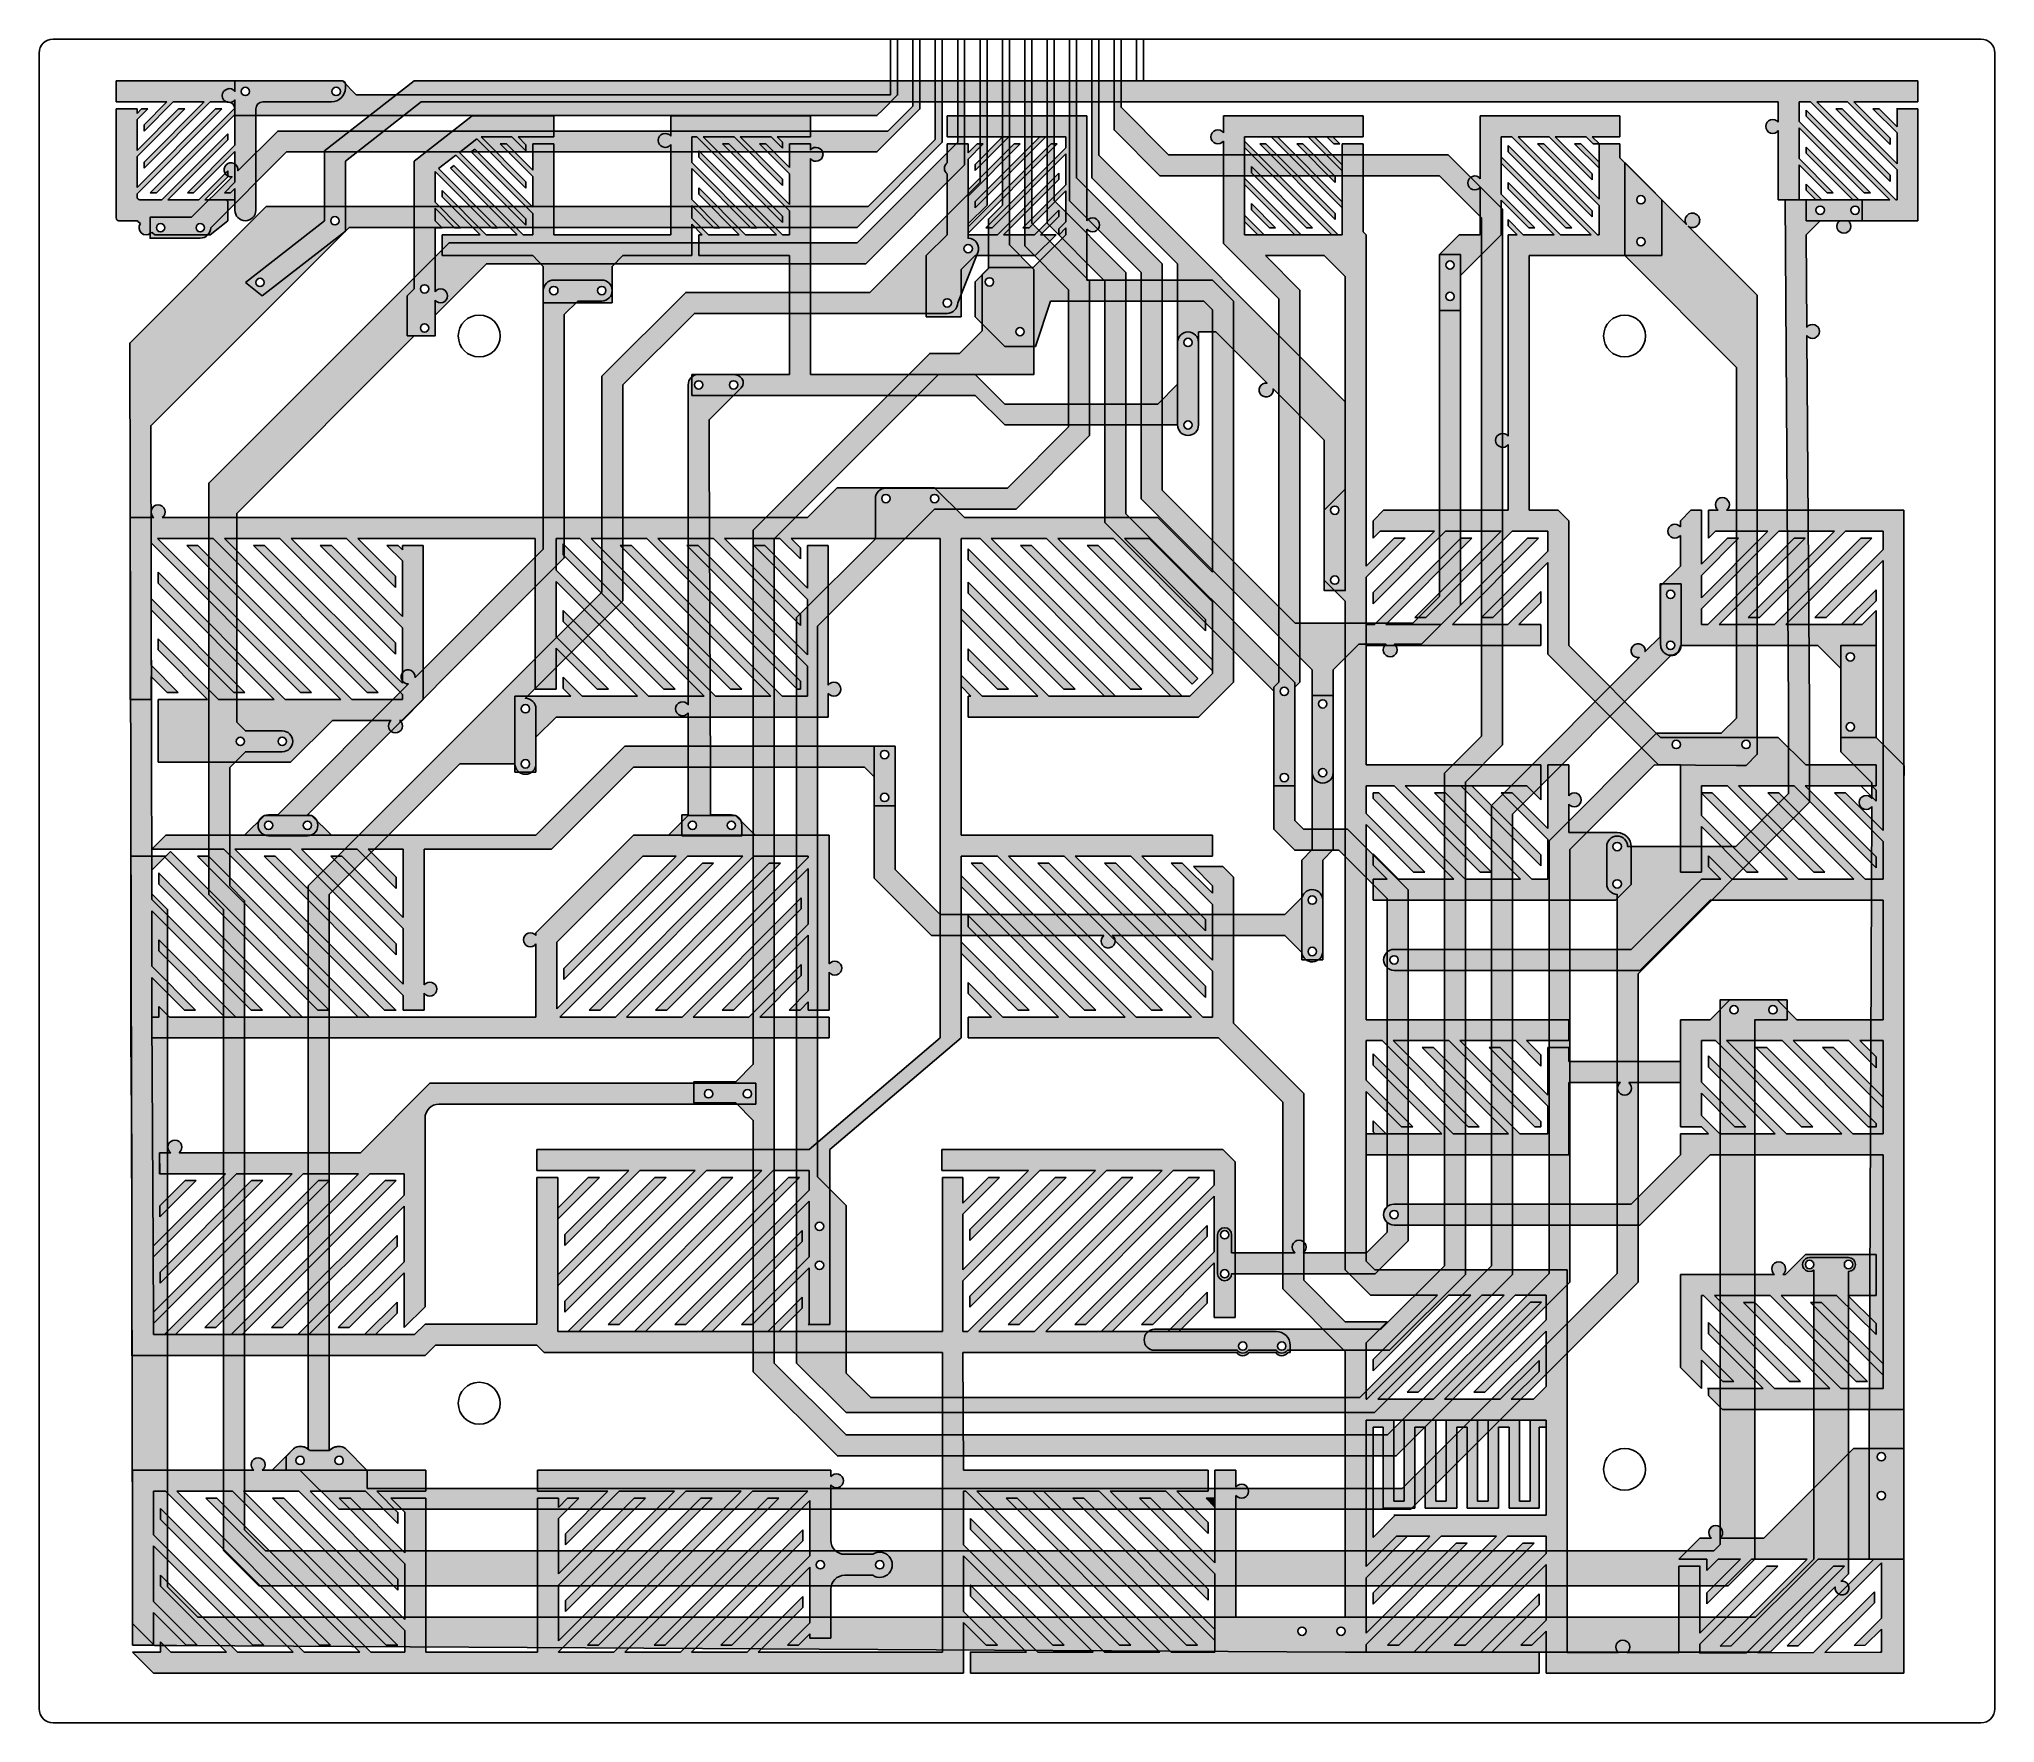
# Model space of a CAD drawing. Header units: centimetres. Extents: x 8.9 to 22.9, y 7.3 to 19.4.
import ezdxf

# ---------------------------------------------------------------- set-up
doc = ezdxf.new("R2010")
doc.units = ezdxf.units.CM
doc.header["$MEASUREMENT"] = 0
doc.layers.add('Circuit', color=7, linetype='Continuous', true_color=0x758f9f)
doc.layers.add('Spate circuit', color=7, linetype='Continuous', true_color=0x758f9f)

msp = doc.modelspace()

# ---------------------------------------------------------------- hatches: boundary and pattern name
at = {"layer": 'Circuit'}
h = msp.add_hatch(color=256, dxfattribs=at)
h.dxf.hatch_style = 1
h.paths.add_polyline_path([(10.958, 18.903), (10.467, 18.903, 0.414214), (10.417, 18.853), (10.417, 18.128, -1), (10.267, 18.128), (10.267, 18.203), (10.197, 18.203, -0.414214), (10.217, 18.183), (10.217, 18.053), (10.089, 17.953), (9.695, 17.953), (9.678, 17.966, 0.367531), (9.665, 17.965, -0.92513), (9.592, 18.033), (9.572, 18.048, 0.166711), (9.56, 18.053), (9.437, 18.053, -0.414214), (9.417, 18.073), (9.417, 18.853), (9.567, 18.853), (9.567, 18.821), (9.598, 18.853), (9.643, 18.853), (9.567, 18.777), (9.567, 18.556), (9.864, 18.853), (9.908, 18.853), (9.567, 18.512), (9.567, 18.291), (10.129, 18.853), (10.173, 18.853), (9.567, 18.246), (9.567, 18.223, 0.414214), (9.587, 18.203), (9.744, 18.203), (10.217, 18.675), (10.217, 18.631), (9.788, 18.203), (10.009, 18.203), (10.217, 18.41), (10.217, 18.366), (10.053, 18.203), (10.267, 18.203), (10.267, 18.283), (10.236, 18.253), (10.192, 18.253), (10.267, 18.328), (10.267, 18.549), (9.971, 18.253), (9.927, 18.253), (10.267, 18.593), (10.267, 18.814), (9.706, 18.253), (9.661, 18.253), (10.267, 18.858, 0.383975), (10.217, 18.903), (10.09, 18.903), (9.617, 18.429), (9.617, 18.473), (10.046, 18.903), (9.825, 18.903), (9.617, 18.694), (9.617, 18.738), (9.781, 18.903), (9.417, 18.903), (9.417, 19.053), (11.038, 19.053, -0.414214), (11.058, 19.033), (11.058, 19.003, -0.414214)])
h.paths.add_polyline_path([(10.312, 18.978, -1), (10.372, 18.978, -1)], flags=16)
h.paths.add_polyline_path([(11.022, 18.978, -1), (10.962, 18.978, -1)], flags=16)
h.paths.add_polyline_path([(10.049, 18.003, -1), (9.989, 18.003, -1)], flags=16)
h.paths.add_polyline_path([(9.765, 18.003, -1), (9.705, 18.003, -1)], flags=16)
h = msp.add_hatch(color=256, dxfattribs=at)
h.dxf.hatch_style = 1
h.paths.add_polyline_path([(21.59, 18.903), (22.115, 18.378), (22.115, 18.334), (21.546, 18.903), (21.465, 18.903), (21.465, 18.763), (21.975, 18.253), (21.93, 18.253), (21.465, 18.718), (21.465, 18.497), (21.709, 18.253), (21.665, 18.253), (21.465, 18.453), (21.465, 18.203), (21.315, 18.203), (21.315, 18.698, -3), (21.315, 18.758), (21.315, 18.903), (11.601, 18.903), (11.058, 18.479), (11.058, 17.979), (10.463, 17.515), (10.342, 17.611), (10.908, 18.053), (10.908, 18.553), (11.55, 19.053), (22.315, 19.053), (22.315, 18.903), (22.12, 18.903), (22.076, 18.903), (21.855, 18.903), (22.115, 18.643), (22.115, 18.599), (21.811, 18.903)])
h.paths.add_polyline_path([(10.953, 18.053, -1), (11.013, 18.053, -1)], flags=16)
h.paths.add_polyline_path([(10.417, 17.611, -1), (10.477, 17.611, -1)], flags=16)
h = msp.add_hatch(color=256, dxfattribs=at)
h.dxf.hatch_style = 1
h.paths.add_polyline_path([(15.516, 18.494), (15.624, 18.603), (15.58, 18.603), (15.516, 18.538), (15.516, 18.603), (15.366, 18.603), (15.366, 18.468, 0.5), (15.366, 18.388), (15.366, 17.953), (15.216, 17.803), (15.216, 17.365), (15.466, 17.365), (15.466, 17.703), (15.566, 17.803), (15.995, 17.803), (16.145, 17.953), (16.035, 17.953), (16.166, 18.084), (16.166, 18.128), (15.99, 17.953), (15.77, 17.953), (16.166, 18.349), (16.166, 18.393), (15.725, 17.953), (15.516, 17.953), (15.516, 17.964), (16.154, 18.603), (16.11, 18.603), (15.516, 18.008)], flags=17)
h.paths.add_polyline_path([(15.546, 17.853, -1), (15.486, 17.853, -1)], flags=16)
h.paths.add_polyline_path([(15.396, 17.465, -1), (15.336, 17.465, -1)], flags=16)
h.paths.add_polyline_path([(16.366, 18.803), (15.366, 18.803), (15.366, 18.653), (16.216, 18.653), (16.216, 18.575), (15.643, 18.003), (15.687, 18.003), (16.216, 18.531), (16.216, 18.31), (15.908, 18.003), (15.952, 18.003), (16.216, 18.266), (16.216, 18.045), (16.166, 17.995), (16.166, 17.953), (16.167, 17.953), (16.216, 18.001), (16.216, 17.953), (15.981, 17.718), (15.668, 17.718), (15.566, 17.615), (15.566, 17.365), (15.778, 17.153), (15.997, 17.153), (16.106, 17.478), (17.203, 17.478), (17.265, 17.416), (17.265, 15.537), (16.873, 15.928), (15.489, 15.928), (15.276, 16.141), (14.578, 16.141), (14.365, 15.928), (9.746, 15.928, 3.087418), (9.688, 15.928), (9.517, 15.928), (9.517, 14.627), (9.667, 14.627), (9.667, 14.792), (9.782, 14.677), (9.861, 14.677), (9.667, 14.872), (9.667, 15.269), (10.259, 14.677), (10.339, 14.677), (9.667, 15.349), (9.667, 15.747), (10.736, 14.677), (10.816, 14.677), (9.714, 15.778), (10.112, 15.778), (11.214, 14.677), (11.293, 14.677), (10.192, 15.778), (10.589, 15.778), (11.416, 14.952), (11.416, 15.031), (10.669, 15.778), (11.067, 15.778), (11.416, 15.429), (11.416, 15.509), (11.146, 15.778), (12.416, 15.778), (12.416, 14.7), (12.566, 14.7), (12.566, 14.995), (12.861, 14.7), (12.941, 14.7), (12.566, 15.075), (12.566, 15.472), (13.338, 14.7), (13.418, 14.7), (12.566, 15.552), (12.566, 15.778), (12.737, 15.778), (13.816, 14.7), (13.895, 14.7), (12.817, 15.778), (13.215, 15.778), (14.293, 14.7), (14.315, 14.7), (14.315, 14.757), (13.294, 15.778), (13.692, 15.778), (14.315, 15.155), (14.315, 15.234), (13.771, 15.778), (14.169, 15.778), (14.315, 15.632), (14.315, 15.712), (14.249, 15.778), (15.315, 15.778), (15.315, 12.204), (14.377, 11.406), (12.428, 11.406), (12.428, 11.256), (13.086, 11.256), (12.628, 10.798), (12.628, 10.719), (13.165, 11.256), (13.563, 11.256), (12.628, 10.321), (12.628, 10.241), (13.643, 11.256), (14.04, 11.256), (12.939, 10.154), (13.018, 10.154), (14.12, 11.256), (14.377, 11.256), (14.377, 11.116), (13.416, 10.154), (13.496, 10.154), (14.377, 11.036), (14.377, 10.638), (13.893, 10.154), (13.973, 10.154), (14.377, 10.559), (14.377, 10.154), (14.527, 10.154), (14.527, 11.406), (15.465, 12.204), (15.465, 13.506), (15.726, 13.506), (16.828, 12.404), (16.907, 12.404), (15.806, 13.506), (16.203, 13.506), (17.215, 12.494), (17.215, 12.574), (16.283, 13.506), (16.681, 13.506), (17.215, 12.971), (17.215, 13.051), (16.76, 13.506), (17.265, 13.506), (17.265, 13.656), (15.465, 13.656), (15.465, 15.778), (15.601, 15.778), (16.679, 14.7), (16.759, 14.7), (15.681, 15.778), (16.078, 15.778), (17.119, 14.737), (17.159, 14.777), (16.158, 15.778), (16.556, 15.778), (17.215, 15.119), (17.215, 15.199), (16.635, 15.778), (16.811, 15.778), (17.265, 15.325), (17.265, 14.812), (17.103, 14.65), (16.093, 14.65), (15.465, 15.278), (15.465, 15.198), (16.014, 14.65), (15.616, 14.65), (15.465, 14.8), (15.465, 14.721), (15.536, 14.65), (15.515, 14.65), (15.515, 14.5), (17.165, 14.5), (17.415, 14.75), (17.415, 17.478), (17.265, 17.628), (16.366, 17.628), (16.366, 17.993, 3), (16.366, 18.053)])
h.paths.add_polyline_path([(15.698, 17.615, -1), (15.638, 17.615, -1)], flags=16)
h.paths.add_polyline_path([(15.917, 17.259, -1), (15.857, 17.259, -1)], flags=16)
h.paths.add_polyline_path([(15.306, 16.064, -1), (15.246, 16.064, -1)], flags=16)
h.paths.add_polyline_path([(14.957, 16.064, -1), (14.897, 16.064, -1)], flags=16)
h.paths.add_polyline_path([(14.482, 10.856, -1), (14.422, 10.856, -1)], flags=16)
h.paths.add_polyline_path([(14.482, 10.577, -1), (14.422, 10.577, -1)], flags=16)
h.paths.add_polyline_path([(15.807, 18.653), (15.762, 18.653), (15.566, 18.456), (15.566, 18.412)], flags=16)
h.paths.add_polyline_path([(15.889, 18.603), (15.845, 18.603), (15.516, 18.273), (15.516, 18.229)], flags=16)
h.paths.add_polyline_path([(16.072, 18.653), (16.028, 18.653), (15.566, 18.191), (15.566, 18.146)], flags=17)
h.paths.add_polyline_path([(20.182, 18.803), (19.182, 18.803), (19.182, 18.353, 3), (19.182, 18.293), (19.182, 17.953), (19.032, 17.953), (18.89, 17.811), (18.89, 17.411), (19.04, 17.411), (19.04, 17.661), (19.332, 17.953), (19.332, 18.2), (19.529, 18.003), (19.573, 18.003), (19.332, 18.244), (19.332, 18.653), (19.409, 18.653), (19.982, 18.08), (19.982, 18.124), (19.453, 18.653), (19.674, 18.653), (19.982, 18.345), (19.982, 18.389), (19.718, 18.653), (19.939, 18.653), (19.989, 18.603), (20.032, 18.603), (20.032, 18.605), (19.984, 18.653), (20.182, 18.653)])
h.paths.add_polyline_path([(18.995, 17.736, -1), (18.935, 17.736, -1)], flags=16)
h.paths.add_polyline_path([(18.995, 17.511, -1), (18.935, 17.511, -1)], flags=16)
h.paths.add_polyline_path([(20.482, 18.203), (20.182, 18.503), (20.182, 18.603), (20.032, 18.603), (20.032, 18.207), (19.636, 18.603), (19.592, 18.603), (20.032, 18.163), (20.032, 17.953), (20.021, 17.953), (19.382, 18.592), (19.382, 18.547), (19.976, 17.953), (19.756, 17.953), (19.382, 18.327), (19.382, 18.282), (19.711, 17.953), (19.49, 17.953), (19.382, 18.061), (19.382, 18.017), (19.446, 17.953), (19.382, 17.953), (19.382, 16.511, 3), (19.382, 16.451), (19.382, 15.981), (18.49, 15.981), (18.415, 15.906), (18.415, 15.781), (18.465, 15.831), (18.854, 15.831), (18.415, 15.392), (18.415, 15.312), (18.933, 15.831), (19.331, 15.831), (18.714, 15.214), (18.793, 15.214), (19.411, 15.831), (19.665, 15.831), (19.665, 15.687), (19.191, 15.214), (19.271, 15.214), (19.665, 15.608), (19.665, 14.951), (20.458, 14.158), (20.615, 14.158), (20.615, 13.391), (20.765, 13.391), (20.765, 13.717), (21.091, 13.391), (21.171, 13.391), (20.765, 13.797), (20.765, 14.008), (20.951, 14.008), (21.569, 13.391), (21.648, 13.391), (21.031, 14.008), (21.429, 14.008), (22.015, 13.422), (22.015, 13.501), (21.508, 14.008), (22.015, 14.008), (22.015, 14.158), (21.512, 14.158), (21.315, 14.355), (20.473, 14.355), (19.815, 15.014), (19.815, 15.906), (19.74, 15.981), (19.532, 15.981), (19.532, 17.803), (20.482, 17.803)])
h.paths.add_polyline_path([(20.302, 18.203, -1), (20.362, 18.203, -1)], flags=16)
h.paths.add_polyline_path([(20.362, 17.903, -1), (20.302, 17.903, -1)], flags=16)
h.paths.add_polyline_path([(20.615, 14.305, -1), (20.555, 14.305, -1)], flags=16)
h.paths.add_polyline_path([(21.115, 14.305, -1), (21.055, 14.305, -1)], flags=16)
h.paths.add_polyline_path([(19.332, 18.509), (19.332, 18.465), (19.794, 18.003), (19.838, 18.003)], flags=17)
h.paths.add_polyline_path([(19.901, 18.603), (19.857, 18.603), (20.032, 18.428), (20.032, 18.472)], flags=17)
h = msp.add_hatch(color=256, dxfattribs=at)
h.dxf.hatch_style = 1
h.paths.add_polyline_path([(13.537, 18.028), (13.612, 17.953), (13.587, 17.953), (13.587, 17.803), (14.237, 17.803), (14.237, 16.953), (13.537, 16.953), (13.537, 16.803), (15.566, 16.803), (15.778, 16.591), (17.015, 16.591, 1), (17.165, 16.591), (17.165, 17.182, 1), (17.015, 17.182), (17.015, 16.882), (16.873, 16.741), (15.778, 16.741), (15.566, 16.953), (14.387, 16.953), (14.387, 18.498, 3), (14.387, 18.558), (14.387, 18.603), (14.237, 18.603), (14.237, 18.433), (14.067, 18.603), (14.023, 18.603), (14.237, 18.389), (14.237, 18.168), (13.802, 18.603), (13.758, 18.603), (14.237, 18.124), (14.237, 17.953), (14.187, 17.953), (13.587, 18.553), (13.587, 18.508), (14.143, 17.953), (13.922, 17.953), (13.587, 18.288), (13.587, 18.243), (13.878, 17.953), (13.657, 17.953), (13.537, 18.072), (13.537, 18.161), (13.695, 18.003), (13.739, 18.003), (13.537, 18.205), (13.537, 18.426), (13.96, 18.003), (14.004, 18.003), (13.537, 18.47), (13.537, 18.653), (13.575, 18.653), (14.187, 18.041), (14.187, 18.085), (13.62, 18.653), (13.841, 18.653), (14.187, 18.306), (14.187, 18.35), (13.885, 18.653), (14.106, 18.653), (14.187, 18.571), (14.187, 18.616), (14.15, 18.653), (14.387, 18.653), (14.387, 18.803), (13.387, 18.803), (13.387, 18.658, 3), (13.387, 18.598), (13.387, 17.953), (12.55, 17.953), (12.55, 18.603), (12.4, 18.603), (12.4, 18.414), (12.211, 18.603), (12.167, 18.603), (12.4, 18.37), (12.4, 18.149), (11.984, 18.564), (11.959, 18.545), (12.4, 18.105), (12.4, 17.953), (12.331, 17.953), (11.835, 18.448), (11.81, 18.429), (12.287, 17.953), (12.066, 17.953), (11.75, 18.268), (11.75, 18.224), (12.022, 17.953), (11.75, 17.953), (11.75, 17.803), (12.4, 17.803), (12.475, 17.726), (12.475, 17.465), (12.968, 17.465), (12.968, 17.726), (13.043, 17.803), (13.387, 17.803), (13.537, 17.803)])
h.paths.add_polyline_path([(12.58, 17.553, -1), (12.52, 17.553, -1)], flags=16)
h.paths.add_polyline_path([(12.923, 17.553, -1), (12.863, 17.553, -1)], flags=16)
h.paths.add_polyline_path([(13.617, 16.878, -1), (13.557, 16.878, -1)], flags=16)
h.paths.add_polyline_path([(13.867, 16.878, -1), (13.807, 16.878, -1)], flags=16)
h.paths.add_polyline_path([(17.12, 17.182, -1), (17.06, 17.182, -1)], flags=16)
h.paths.add_polyline_path([(17.12, 16.591, -1), (17.06, 16.591, -1)], flags=16)
h.paths.add_polyline_path([(12.55, 18.803), (11.965, 18.803), (11.55, 18.479), (11.55, 17.565), (11.5, 17.515), (11.5, 17.228), (11.7, 17.228), (11.7, 17.485, 3), (11.7, 17.545), (11.7, 18.003), (11.75, 18.003), (11.75, 18.003), (11.7, 18.053), (11.7, 18.142), (11.839, 18.003), (11.883, 18.003), (11.7, 18.186), (11.7, 18.407), (12.104, 18.003), (12.148, 18.003), (11.725, 18.426), (11.849, 18.522), (12.35, 18.022), (12.35, 18.066), (11.874, 18.542), (11.998, 18.639), (12.35, 18.287), (12.35, 18.331), (12.029, 18.653), (12.25, 18.653), (12.35, 18.552), (12.35, 18.596), (12.294, 18.653), (12.55, 18.653)])
h.paths.add_polyline_path([(11.655, 17.565, -1), (11.595, 17.565, -1)], flags=16)
h.paths.add_polyline_path([(11.655, 17.285, -1), (11.595, 17.285, -1)], flags=16)
h = msp.add_hatch(color=256, dxfattribs=at)
h.dxf.hatch_style = 1
h.paths.add_polyline_path([(18.215, 16.131), (18.065, 15.981), (18.065, 15.481), (18.215, 15.331), (18.215, 10.545), (18.396, 10.363), (18.875, 10.363), (18.415, 9.903), (18.415, 9.823), (18.955, 10.363), (19.114, 10.363), (18.365, 9.614), (18.365, 10.023), (18.515, 10.173), (18.215, 10.173), (17.918, 10.47), (17.918, 11.807), (17.415, 12.31), (17.415, 13.356), (17.34, 13.431), (17.128, 13.431), (17.265, 13.293), (17.265, 13.24), (17.049, 13.456), (16.969, 13.456), (17.265, 13.16), (17.265, 12.762), (16.572, 13.456), (16.492, 13.456), (17.265, 12.683), (17.265, 12.354), (17.196, 12.354), (16.094, 13.456), (16.015, 13.456), (17.116, 12.354), (16.719, 12.354), (15.617, 13.456), (15.537, 13.456), (16.639, 12.354), (16.241, 12.354), (15.515, 13.08), (15.515, 13), (16.162, 12.354), (15.764, 12.354), (15.515, 12.602), (15.515, 12.523), (15.684, 12.354), (15.515, 12.354), (15.515, 12.204), (17.309, 12.204), (17.768, 11.745), (17.768, 10.408), (18.215, 9.961), (18.215, 8.058), (17.433, 8.058), (17.433, 8.93, 3), (17.433, 8.99), (17.433, 9.11), (17.283, 9.11), (17.283, 8.449), (16.822, 8.91), (16.742, 8.91), (17.283, 8.369), (17.283, 7.808), (16.969, 7.808), (15.867, 8.91), (15.787, 8.91), (16.889, 7.808), (16.491, 7.808), (15.533, 8.766), (15.533, 8.687), (16.412, 7.808), (16.014, 7.808), (15.533, 8.289), (15.533, 8.209), (15.934, 7.808), (15.533, 7.808), (15.533, 7.658), (19.603, 7.658), (19.603, 7.808), (19.264, 7.808), (19.603, 8.147), (19.603, 8.227), (19.184, 7.808), (18.786, 7.808), (19.567, 8.589), (19.487, 8.589), (18.707, 7.808), (18.365, 7.808), (18.365, 7.864), (19.089, 8.589), (19.01, 8.589), (18.365, 7.944), (18.365, 8.341), (18.662, 8.639), (18.583, 8.639), (18.365, 8.421), (18.365, 9.469), (19.653, 9.469), (19.653, 8.789), (18.573, 8.789), (18.415, 8.63), (18.415, 9.419), (18.488, 9.419), (18.488, 8.839), (18.713, 8.839), (18.713, 9.419), (18.788, 9.419), (18.788, 8.839), (19.013, 8.839), (19.013, 9.419), (19.088, 9.419), (19.088, 8.839), (19.313, 8.839), (19.313, 9.419), (19.388, 9.419), (19.388, 8.839), (19.603, 8.839), (19.603, 9.419), (19.653, 9.419), (19.653, 9.469), (19.538, 9.469), (19.538, 8.889), (19.463, 8.889), (19.463, 9.469), (19.238, 9.469), (19.238, 8.889), (19.163, 8.889), (19.163, 9.469), (18.938, 9.469), (18.938, 8.889), (18.863, 8.889), (18.863, 9.469), (18.638, 9.469), (18.638, 8.889), (18.563, 8.889), (18.563, 9.469), (18.365, 9.469), (18.365, 8.421), (18.583, 8.639), (18.821, 8.639), (18.415, 8.232), (18.415, 8.153), (18.901, 8.639), (19.298, 8.639), (18.518, 7.858), (18.598, 7.858), (19.378, 8.639), (19.653, 8.639), (19.653, 8.515), (18.995, 7.858), (19.075, 7.858), (19.653, 8.436), (19.653, 8.038), (19.473, 7.858), (19.552, 7.858), (19.653, 7.959), (19.653, 7.658), (22.215, 7.658), (22.215, 9.267), (21.853, 9.267), (21.211, 8.625), (20.897, 8.625, 3), (20.837, 8.625), (20.753, 8.625), (20.603, 8.475), (20.803, 8.475), (20.803, 8.393), (20.885, 8.475), (21.044, 8.475), (20.803, 8.234), (20.803, 8.154), (21.124, 8.475), (21.522, 8.475), (20.899, 7.852), (20.979, 7.853), (21.601, 8.475), (21.999, 8.475), (21.378, 7.855), (21.458, 7.855), (22.053, 8.449), (22.053, 8.052), (21.858, 7.857), (21.938, 7.858), (22.053, 7.972), (22.053, 7.808), (21.648, 7.806), (22.003, 8.161), (22.003, 8.24), (21.568, 7.806), (21.168, 7.804), (21.79, 8.425), (21.71, 8.425), (21.088, 7.803), (20.753, 7.802), (20.753, 7.865), (21.313, 8.425), (21.233, 8.425), (20.753, 7.945), (20.753, 8.425), (20.603, 8.425), (20.603, 7.803), (20.232, 7.805, 2.999849), (20.172, 7.805), (19.803, 7.807), (19.803, 10.545), (18.427, 10.545), (18.365, 10.607), (18.365, 11.821), (18.618, 11.568), (18.698, 11.568), (18.365, 11.901), (18.365, 12.185), (18.479, 12.185), (19.096, 11.568), (19.175, 11.568), (18.558, 12.185), (18.956, 12.185), (19.573, 11.568), (19.615, 11.568), (19.615, 11.606), (19.035, 12.185), (19.433, 12.185), (19.615, 12.003), (19.615, 12.083), (19.513, 12.185), (19.815, 12.185), (19.815, 12.335), (18.365, 12.335), (18.365, 13.731), (18.705, 13.391), (18.784, 13.391), (18.365, 13.81), (18.365, 14.008), (18.565, 14.008), (19.182, 13.391), (19.262, 13.391), (18.644, 14.008), (19.515, 14.008), (19.615, 13.908), (19.615, 14.158), (18.365, 14.158), (18.365, 15.501), (18.645, 15.781), (18.565, 15.781), (18.365, 15.58), (18.365, 17.953), (18.344, 17.973), (18.344, 18.603), (18.194, 18.603), (18.194, 18.453), (18.194, 17.953), (17.59, 17.953), (17.494, 17.953), (17.494, 18.048), (17.494, 18.623), (17.494, 18.653), (17.685, 18.653), (18.127, 18.653), (18.344, 18.653), (18.344, 18.803), (17.344, 18.803), (17.344, 18.683, 3), (17.344, 18.623), (17.344, 17.89), (17.74, 17.495), (17.74, 14.75), (17.704, 14.715), (17.704, 14.008), (17.854, 14.008), (17.854, 14.715), (17.89, 14.75), (17.89, 17.557), (17.644, 17.803), (18.065, 17.803), (18.215, 17.653)])
h.paths.add_polyline_path([(18.17, 15.981, -1), (18.11, 15.981, -1)], flags=16)
h.paths.add_polyline_path([(18.17, 15.481, -1), (18.11, 15.481, -1)], flags=16)
h.paths.add_polyline_path([(17.809, 14.685, -1), (17.749, 14.685, -1)], flags=16)
h.paths.add_polyline_path([(17.809, 14.068, -1), (17.749, 14.068, -1)], flags=16)
h.paths.add_polyline_path([(19.194, 10.363), (19.353, 10.363), (18.658, 9.669), (18.738, 9.669), (19.432, 10.363), (19.653, 10.363), (19.653, 10.186), (19.136, 9.669), (19.215, 9.669), (19.653, 10.106), (19.653, 9.709), (19.563, 9.619), (19.404, 9.619), (19.603, 9.818), (19.603, 9.897), (19.324, 9.619), (18.927, 9.619), (19.621, 10.313), (19.541, 10.313), (18.847, 9.619), (18.449, 9.619)], flags=16)
h.paths.add_polyline_path([(22.083, 9.207, -1), (22.023, 9.207, -1)], flags=16)
h.paths.add_polyline_path([(22.083, 8.929, -1), (22.023, 8.929, -1)], flags=16)
h.paths.add_polyline_path([(18.215, 7.958, -1), (18.155, 7.958, -1)], flags=16)
h.paths.add_polyline_path([(17.936, 7.958, -1), (17.876, 7.958, -1)], flags=16)
h = msp.add_hatch(color=256, dxfattribs=at)
h.dxf.hatch_style = 1
h.paths.add_polyline_path([(22.165, 18.681), (21.993, 18.853), (22.038, 18.853), (22.165, 18.725), (22.165, 18.853), (22.315, 18.853), (22.315, 18.053), (21.815, 18.053, -3), (21.755, 18.053), (21.515, 18.053), (21.515, 18.203), (21.583, 18.203), (21.515, 18.271), (21.515, 18.315), (21.627, 18.203), (21.848, 18.203), (21.515, 18.536), (21.515, 18.58), (21.892, 18.203), (22.113, 18.203), (21.515, 18.801), (21.515, 18.845), (22.157, 18.203), (22.165, 18.203), (22.165, 18.416), (21.728, 18.853), (21.772, 18.853), (22.165, 18.46)])
h.paths.add_polyline_path([(21.895, 18.128, -1), (21.835, 18.128, -1)], flags=16)
h.paths.add_polyline_path([(21.585, 18.128, -1), (21.645, 18.128, -1)], flags=16)
h = msp.add_hatch(color=256, dxfattribs=at)
h.dxf.hatch_style = 1
h.paths.add_polyline_path([(17.494, 18.092), (17.494, 18.048), (17.59, 17.953), (17.634, 17.953)], flags=16)
h.paths.add_polyline_path([(17.544, 18.175), (17.544, 18.131), (17.673, 18.003), (17.717, 18.003)], flags=16)
h.paths.add_polyline_path([(17.494, 18.357), (17.494, 18.313), (17.855, 17.953), (17.899, 17.953)], flags=17)
h.paths.add_polyline_path([(17.544, 18.44), (17.544, 18.396), (17.938, 18.003), (17.982, 18.003)], flags=17)
h.paths.add_polyline_path([(17.494, 18.623), (17.494, 18.578), (18.12, 17.953), (18.164, 17.953)])
h.paths.add_polyline_path([(17.647, 18.603), (17.603, 18.603), (18.144, 18.061), (18.144, 18.105)], flags=17)
h.paths.add_polyline_path([(17.73, 18.653), (17.685, 18.653), (18.194, 18.144), (18.194, 18.188)])
h.paths.add_polyline_path([(17.912, 18.603), (17.868, 18.603), (18.144, 18.326), (18.144, 18.37)], flags=17)
h.paths.add_polyline_path([(17.995, 18.653), (17.951, 18.653), (18.194, 18.409), (18.194, 18.453)], flags=17)
h.paths.add_polyline_path([(18.127, 18.653), (18.083, 18.653), (18.133, 18.603), (18.177, 18.603)], flags=16)
h = msp.add_hatch(color=256, dxfattribs=at)
h.dxf.hatch_style = 1
h.paths.add_polyline_path([(15.515, 15.705), (15.515, 15.625), (16.491, 14.65), (16.57, 14.65)])
h.paths.add_polyline_path([(15.969, 15.728), (15.89, 15.728), (16.968, 14.65), (17.048, 14.65)])
h.paths.add_polyline_path([(16.447, 15.728), (16.367, 15.728), (17.265, 14.831), (17.265, 14.91)])
h.paths.add_polyline_path([(19.615, 15.164), (19.459, 15.164), (19.615, 15.319), (19.615, 15.399), (19.38, 15.164), (18.982, 15.164), (19.599, 15.781), (19.52, 15.781), (18.903, 15.164), (18.505, 15.164), (19.122, 15.781), (19.042, 15.781), (18.425, 15.164), (18.365, 15.164), (18.365, 15.014), (19.615, 15.014)])
h.paths.add_polyline_path([(22.215, 15.981), (20.945, 15.981, 3), (20.885, 15.981), (20.815, 15.981), (20.815, 15.781), (20.865, 15.831), (21.24, 15.831), (20.765, 15.355), (20.765, 15.514), (21.031, 15.781), (20.952, 15.781), (20.765, 15.594), (20.765, 15.981), (20.69, 15.981), (20.615, 15.906), (20.615, 15.861, 3), (20.615, 15.801), (20.615, 15.581), (20.473, 15.439), (20.473, 15.014, 1), (20.615, 15.014), (21.599, 15.014), (21.763, 14.849), (21.763, 14.355), (22.015, 14.355), (22.015, 15.264), (21.915, 15.164), (21.369, 15.164), (21.986, 15.781), (21.906, 15.781), (21.289, 15.164), (20.891, 15.164), (21.508, 15.781), (21.429, 15.781), (20.812, 15.164), (20.765, 15.164), (20.765, 15.276), (21.32, 15.831), (21.717, 15.831), (21.1, 15.214), (21.18, 15.214), (21.797, 15.831), (22.065, 15.831), (22.065, 15.701), (21.578, 15.214), (21.657, 15.214), (22.065, 15.621), (22.065, 13.69), (21.797, 13.958), (21.717, 13.958), (22.065, 13.61), (22.065, 13.341), (21.937, 13.341), (21.32, 13.958), (21.24, 13.958), (21.857, 13.341), (21.459, 13.341), (20.842, 13.958), (20.765, 13.958), (20.765, 13.956), (21.38, 13.341), (20.982, 13.341), (20.815, 13.508), (20.815, 13.428), (20.903, 13.341), (20.765, 13.341), (20.262, 12.838), (18.565, 12.838, 1), (18.565, 12.688), (20.324, 12.688), (20.827, 13.191), (22.065, 13.191), (22.065, 12.335), (21.448, 12.335), (21.307, 12.476), (20.968, 12.476), (20.827, 12.335), (20.615, 12.335), (20.615, 11.568), (20.765, 11.568), (20.765, 11.569), (20.816, 11.518), (20.615, 11.518), (20.615, 11.368), (20.262, 11.015), (18.565, 11.015, 1), (18.565, 10.865), (20.324, 10.865), (20.827, 11.368), (22.065, 11.368), (22.065, 9.695), (21.764, 9.695), (21.147, 10.312), (21.067, 10.312), (21.684, 9.695), (21.287, 9.695), (20.815, 10.167), (20.815, 10.087), (21.207, 9.695), (20.815, 9.695), (20.815, 9.645), (20.915, 9.545), (22.215, 9.545)])
h.paths.add_polyline_path([(21.861, 14.931, -1), (21.801, 14.931, -1)], flags=16)
h.paths.add_polyline_path([(20.574, 15.379, -1), (20.514, 15.379, -1)], flags=16)
h.paths.add_polyline_path([(20.574, 15.014, -1), (20.514, 15.014, -1)], flags=16)
h.paths.add_polyline_path([(21.861, 14.431, -1), (21.801, 14.431, -1)], flags=16)
h.paths.add_polyline_path([(21.307, 12.406, -1), (21.247, 12.406, -1)], flags=16)
h.paths.add_polyline_path([(21.028, 12.406, -1), (20.968, 12.406, -1)], flags=16)
h.paths.add_polyline_path([(21.82, 12.185), (22.015, 11.99), (22.015, 12.069), (21.899, 12.185), (22.065, 12.185), (22.065, 11.518), (21.85, 11.518), (21.233, 12.135), (21.154, 12.135), (21.771, 11.518), (21.373, 11.518), (20.815, 12.076), (20.815, 11.996), (21.294, 11.518), (20.896, 11.518), (20.765, 11.649), (20.765, 11.808), (21.005, 11.568), (21.084, 11.568), (20.765, 11.887), (20.765, 12.185), (20.865, 12.185), (21.482, 11.568), (21.562, 11.568), (20.945, 12.185), (21.342, 12.185), (21.959, 11.568), (22.015, 11.568), (22.015, 11.592), (21.422, 12.185)], flags=16)
h.paths.add_polyline_path([(18.595, 12.763, -1), (18.535, 12.763, -1)], flags=16)
h.paths.add_polyline_path([(18.595, 10.94, -1), (18.535, 10.94, -1)], flags=16)
h.paths.add_polyline_path([(22.015, 15.332), (22.015, 15.412), (21.766, 15.164), (21.846, 15.164)], flags=17)
h.paths.add_polyline_path([(20.162, 13.674), (19.815, 13.674), (19.815, 13.878, 3), (19.815, 13.938), (19.815, 14.158), (19.665, 14.158), (19.665, 13.703), (19.41, 13.958), (19.331, 13.958), (19.665, 13.624), (19.665, 13.341), (19.55, 13.341), (18.933, 13.958), (18.854, 13.958), (19.471, 13.341), (19.073, 13.341), (18.456, 13.958), (18.415, 13.958), (18.415, 13.919), (18.993, 13.341), (18.596, 13.341), (18.415, 13.521), (18.415, 13.442), (18.516, 13.341), (18.415, 13.341), (18.415, 13.191), (20.15, 13.191), (20.262, 13.302), (20.262, 13.574, 0.414214)])
h.paths.add_polyline_path([(20.192, 13.574, -1), (20.132, 13.574, -1)], flags=16)
h.paths.add_polyline_path([(20.192, 13.307, -1), (20.132, 13.307, -1)], flags=16)
h.paths.add_polyline_path([(20.615, 12.035), (19.815, 12.035), (19.815, 12.135), (19.665, 12.135), (19.665, 11.794), (19.324, 12.135), (19.245, 12.135), (19.665, 11.715), (19.665, 11.518), (19.464, 11.518), (18.847, 12.135), (18.767, 12.135), (19.384, 11.518), (18.987, 11.518), (18.415, 12.09), (18.415, 12.01), (18.907, 11.518), (18.365, 11.518), (18.365, 11.368), (19.815, 11.368), (19.815, 11.885), (20.185, 11.885, 3), (20.245, 11.885), (20.615, 11.885)])
h.paths.add_polyline_path([(22.015, 10.654), (21.509, 10.654), (21.368, 10.512), (21.348, 10.512, 3), (21.288, 10.512), (20.615, 10.512), (20.615, 9.845), (20.765, 9.695), (20.765, 9.899), (20.919, 9.745), (20.998, 9.745), (20.765, 9.978), (20.765, 10.362), (20.779, 10.362), (21.396, 9.745), (21.475, 9.745), (20.858, 10.362), (21.256, 10.362), (21.873, 9.745), (21.953, 9.745), (21.336, 10.362), (21.733, 10.362), (22.015, 10.081), (22.015, 10.16), (21.813, 10.362), (22.015, 10.362)], flags=17)
h.paths.add_polyline_path([(21.509, 10.583, -1), (21.569, 10.583, -1)], flags=16)
h.paths.add_polyline_path([(21.788, 10.583, -1), (21.848, 10.583, -1)], flags=16)
h.paths.add_polyline_path([(21.624, 10.312), (21.545, 10.312), (22.065, 9.792), (22.065, 9.871)], flags=17)
h = msp.add_hatch(color=256, dxfattribs=at)
h.dxf.hatch_style = 1
h.paths.add_polyline_path([(17.979, 13.552), (17.904, 13.477), (17.904, 12.763), (18.054, 12.763), (18.054, 13.477), (18.129, 13.552), (18.129, 14.655), (17.979, 14.655)])
h.paths.add_polyline_path([(18.084, 14.103, -1), (18.024, 14.103, -1)], flags=16)
h.paths.add_polyline_path([(18.024, 14.595, -1), (18.084, 14.595, -1)], flags=16)
h.paths.add_polyline_path([(18.009, 13.191, -1), (17.949, 13.191, -1)], flags=16)
h.paths.add_polyline_path([(18.009, 12.823, -1), (17.949, 12.823, -1)], flags=16)
h.paths.add_polyline_path([(10.15, 14.627), (9.717, 15.06), (9.717, 14.981), (10.07, 14.627), (9.717, 14.627), (9.717, 14.177), (10.666, 14.177), (10.966, 14.477), (11.386, 14.477, 3), (11.446, 14.477), (11.466, 14.477), (11.616, 14.627), (11.616, 15.728), (11.466, 15.728), (11.466, 15.697), (11.435, 15.728), (11.355, 15.728), (11.466, 15.618), (11.466, 15.22), (10.958, 15.728), (10.878, 15.728), (11.466, 15.14), (11.466, 14.743), (10.48, 15.728), (10.401, 15.728), (11.466, 14.663), (11.466, 14.627), (11.105, 14.627), (10.003, 15.728), (9.924, 15.728), (11.025, 14.627), (10.627, 14.627), (9.717, 15.538), (9.717, 15.458), (10.548, 14.627)])
h.paths.add_polyline_path([(10.636, 14.327, -1), (10.576, 14.327, -1)], flags=16)
h.paths.add_polyline_path([(10.276, 14.327, -1), (10.336, 14.327, -1)], flags=16)
h.paths.add_polyline_path([(14.515, 14.5), (14.515, 14.67, 3), (14.515, 14.73), (14.515, 15.728), (14.365, 15.728), (14.365, 15.423), (14.06, 15.728), (13.981, 15.728), (14.365, 15.343), (14.365, 14.946), (13.583, 15.728), (13.503, 15.728), (14.365, 14.866), (14.365, 14.65), (14.184, 14.65), (13.105, 15.728), (13.026, 15.728), (14.104, 14.65), (13.707, 14.65), (12.616, 15.741), (12.616, 15.661), (13.627, 14.65), (13.229, 14.65), (12.616, 15.263), (12.616, 15.184), (13.15, 14.65), (12.752, 14.65), (12.616, 14.786), (12.616, 14.706), (12.672, 14.65), (12.272, 14.65), (12.272, 14.106), (12.422, 14.106), (12.422, 14.356), (12.566, 14.5)])
h.paths.add_polyline_path([(12.317, 14.56, -1), (12.377, 14.56, -1)], flags=16)
h.paths.add_polyline_path([(12.317, 14.166, -1), (12.377, 14.166, -1)], flags=16)
h.paths.add_polyline_path([(15.725, 14.7), (15.804, 14.7), (15.515, 14.989), (15.515, 14.909)], flags=17)
h.paths.add_polyline_path([(16.202, 14.7), (16.282, 14.7), (15.515, 15.466), (15.515, 15.387)])
h = msp.add_hatch(color=256, dxfattribs=at)
h.dxf.hatch_style = 1
h.paths.add_polyline_path([(9.798, 12.354), (9.723, 12.429), (9.723, 12.354), (9.673, 12.354), (9.673, 12.204), (14.521, 12.204), (14.521, 12.354), (14.025, 12.354), (14.321, 12.651), (14.321, 12.73), (13.945, 12.354), (13.547, 12.354), (14.321, 13.128), (14.321, 13.208), (13.468, 12.354), (13.07, 12.354), (14.172, 13.456), (14.092, 13.456), (12.991, 12.354), (12.593, 12.354), (13.694, 13.456), (13.615, 13.456), (12.572, 12.413), (12.572, 12.89), (13.187, 13.506), (13.426, 13.506), (12.622, 12.701), (12.622, 12.622), (13.506, 13.506), (13.903, 13.506), (12.802, 12.404), (12.881, 12.404), (13.983, 13.506), (14.381, 13.506), (13.279, 12.404), (13.359, 12.404), (14.371, 13.417), (14.371, 13.019), (13.756, 12.404), (13.836, 12.404), (14.371, 12.939), (14.371, 12.542), (14.234, 12.404), (14.313, 12.404), (14.371, 12.462), (14.371, 12.404), (14.521, 12.404), (14.521, 12.674, 3), (14.521, 12.734), (14.521, 13.656), (13.121, 13.656), (12.572, 13.107), (12.422, 12.957), (12.422, 12.937, 3), (12.422, 12.877), (12.422, 12.354)])
h.paths.add_polyline_path([(11.472, 13.556), (11.472, 13.066), (11.033, 13.506), (10.953, 13.506), (11.472, 12.987), (11.472, 12.589), (10.555, 13.506), (10.476, 13.506), (11.472, 12.509), (11.472, 12.404), (11.622, 12.404), (11.622, 12.524, 3), (11.622, 12.584), (11.622, 13.556), (12.534, 13.556), (13.121, 14.142), (14.775, 14.142), (14.843, 14.073), (14.843, 13.866), (14.993, 13.866), (14.993, 14.292), (13.058, 14.292), (12.422, 13.656), (9.773, 13.656), (9.673, 13.556), (10.187, 13.556), (11.339, 12.404), (11.418, 12.404), (10.267, 13.556), (10.664, 13.556), (11.422, 12.798), (11.422, 12.878), (10.744, 13.556), (11.142, 13.556), (11.422, 13.275), (11.422, 13.355), (11.221, 13.556)])
h.paths.add_polyline_path([(14.948, 13.926, -1), (14.888, 13.926, -1)], flags=16)
h.paths.add_polyline_path([(14.948, 14.232, -1), (14.888, 14.232, -1)], flags=16)
h = msp.add_hatch(color=256, dxfattribs=at)
h.dxf.hatch_style = 1
h.paths.add_polyline_path([(19.122, 14.008), (19.042, 14.008), (19.615, 13.435), (19.615, 13.515)])
h.paths.add_polyline_path([(21.711, 12.135), (21.631, 12.135), (22.065, 11.701), (22.065, 11.781)])
h.paths.add_polyline_path([(18.415, 11.612), (18.415, 11.533), (18.43, 11.518), (18.509, 11.518)])
h = msp.add_hatch(color=256, dxfattribs=at)
h.dxf.hatch_style = 1
h.paths.add_polyline_path([(10.478, 13.797), (10.336, 13.656), (10.958, 13.656), (10.816, 13.797)])
h.paths.add_polyline_path([(10.816, 13.726, -1), (10.756, 13.726, -1)], flags=16)
h.paths.add_polyline_path([(10.478, 13.726, -1), (10.538, 13.726, -1)], flags=16)
h.paths.add_polyline_path([(13.512, 13.797), (13.371, 13.656), (13.992, 13.656), (13.851, 13.797)])
h.paths.add_polyline_path([(13.512, 13.726, -1), (13.572, 13.726, -1)], flags=16)
h.paths.add_polyline_path([(13.851, 13.726, -1), (13.791, 13.726, -1)], flags=16)
h.paths.add_polyline_path([(15.465, 13.368), (15.465, 13.289), (16.35, 12.404), (16.43, 12.404)])
h.paths.add_polyline_path([(15.465, 12.891), (15.465, 12.812), (15.873, 12.404), (15.953, 12.404)])
h = msp.add_hatch(color=256, dxfattribs=at)
h.dxf.hatch_style = 1
h.paths.add_polyline_path([(12.578, 10.987), (12.578, 11.206), (12.428, 11.206), (12.428, 10.156), (11.628, 10.156), (11.553, 10.081), (11.274, 10.081), (9.763, 10.081), (9.685, 10.081), (9.684, 10.161), (10.756, 11.233), (11.153, 11.233), (10.052, 10.131), (10.131, 10.131), (11.233, 11.233), (11.478, 11.233), (11.478, 11.08), (10.529, 10.131), (10.609, 10.131), (11.478, 11.001), (11.478, 10.603), (11.006, 10.131), (11.086, 10.131), (11.478, 10.523), (11.478, 10.131), (11.628, 10.281), (11.628, 11.63, -0.414214), (11.728, 11.73), (13.996, 11.73), (13.996, 11.88), (11.663, 11.88), (11.166, 11.383), (9.868, 11.383, 3), (9.808, 11.383), (9.728, 11.383), (9.728, 11.233), (10.199, 11.233), (9.681, 10.715), (9.673, 12.354), (9.673, 12.638), (9.907, 12.404), (9.986, 12.404), (9.673, 12.718), (9.673, 13.115), (10.384, 12.404), (10.464, 12.404), (9.673, 13.195), (9.673, 13.406), (9.773, 13.506), (9.523, 13.506), (9.523, 12.204), (9.529, 11.383), (9.529, 9.931), (11.628, 9.931), (11.703, 10.006), (12.428, 10.006), (12.48, 9.954), (15.333, 9.954), (15.333, 7.808), (14.013, 7.808), (14.333, 8.128), (14.333, 8.208), (13.934, 7.808), (13.536, 7.808), (14.333, 8.606), (14.333, 8.685), (13.456, 7.808), (13.059, 7.808), (14.16, 8.91), (14.081, 8.91), (12.979, 7.808), (12.584, 7.808), (12.584, 7.811), (13.683, 8.91), (13.603, 8.91), (12.584, 7.89), (12.584, 8.288), (13.206, 8.91), (13.126, 8.91), (12.584, 8.368), (12.584, 8.766), (12.728, 8.91), (12.649, 8.91), (12.584, 8.845), (12.584, 8.91), (12.434, 8.91), (12.434, 7.808), (11.634, 7.808), (11.634, 8.91), (11.384, 8.91), (11.484, 8.81), (11.484, 8.52), (11.094, 8.91), (11.014, 8.91), (11.484, 8.44), (11.484, 8.043), (10.617, 8.91), (10.537, 8.91), (11.484, 7.963), (11.484, 7.808), (11.241, 7.808), (10.139, 8.91), (10.06, 8.91), (11.161, 7.808), (10.764, 7.808), (9.735, 8.837), (9.735, 8.758), (10.684, 7.808), (10.286, 7.808), (9.735, 8.36), (9.735, 8.28), (10.207, 7.808), (9.809, 7.808), (9.735, 7.883), (9.735, 7.808), (9.535, 7.808), (9.685, 7.658), (15.483, 7.658), (15.483, 8.021), (15.646, 7.858), (15.725, 7.858), (15.483, 8.1), (15.483, 8.498), (16.123, 7.858), (16.203, 7.858), (15.483, 8.577), (15.483, 8.96), (15.499, 8.96), (16.6, 7.858), (16.68, 7.858), (15.578, 8.96), (16.453, 8.96), (17.233, 8.18), (17.233, 8.26), (16.533, 8.96), (16.931, 8.96), (17.233, 8.658), (17.233, 8.737), (17.01, 8.96), (17.233, 8.96), (17.233, 9.11), (15.483, 9.11), (15.478, 9.954), (17.439, 9.954, 0.57735), (17.526, 9.954), (17.718, 9.954, 0.57735), (17.804, 9.954), (17.821, 9.954), (17.821, 10.004, 0.414214), (17.721, 10.104), (16.071, 10.104), (17.172, 11.206), (17.093, 11.206), (15.991, 10.104), (15.593, 10.104), (16.695, 11.206), (16.615, 11.206), (15.514, 10.104), (15.477, 10.104), (15.477, 10.466), (16.218, 11.206), (16.138, 11.206), (15.477, 10.545), (15.477, 10.943), (15.74, 11.206), (15.661, 11.206), (15.477, 11.023), (15.477, 11.206), (15.333, 11.206), (15.333, 10.104), (14.161, 10.104), (12.65, 10.104), (12.578, 10.104), (12.578, 10.43)])
h.paths.add_polyline_path([(13.628, 11.805, -1), (13.688, 11.805, -1)], flags=16)
h.paths.add_polyline_path([(13.906, 11.805, -1), (13.966, 11.805, -1)], flags=16)
h.paths.add_polyline_path([(9.682, 10.636), (10.278, 11.233), (10.676, 11.233), (9.684, 10.241)], flags=16)
h.paths.add_polyline_path([(10.467, 11.183), (9.733, 10.449), (9.732, 10.528), (10.387, 11.183)], flags=0)
h.paths.add_polyline_path([(17.512, 9.999, -1), (17.452, 9.999, -1)], flags=16)
h.paths.add_polyline_path([(17.791, 9.999, -1), (17.731, 9.999, -1)], flags=16)
h.paths.add_polyline_path([(12.877, 11.206), (12.797, 11.206), (12.578, 10.987), (12.578, 10.907)], flags=16)
h.paths.add_polyline_path([(13.354, 11.206), (13.274, 11.206), (12.578, 10.51), (12.578, 10.43)], flags=17)
h.paths.add_polyline_path([(13.831, 11.206), (13.752, 11.206), (12.65, 10.104), (12.73, 10.104)], flags=17)
h.paths.add_polyline_path([(14.327, 10.27), (14.327, 10.35), (14.082, 10.104), (14.161, 10.104)], flags=16)
h.paths.add_polyline_path([(14.327, 10.748), (14.327, 10.827), (13.605, 10.104), (13.684, 10.104)], flags=17)
h = msp.add_hatch(color=256, dxfattribs=at)
h.dxf.hatch_style = 1
h.paths.add_polyline_path([(9.806, 13.539), (9.766, 13.499), (10.861, 12.404), (10.941, 12.404)])
h.paths.add_polyline_path([(10.078, 13.506), (9.999, 13.506), (11.15, 12.354), (11.23, 12.354)])
h.paths.add_polyline_path([(9.723, 13.384), (9.723, 13.304), (10.673, 12.354), (10.752, 12.354)])
h = msp.add_hatch(color=256, dxfattribs=at)
h.dxf.hatch_style = 1
h.paths.add_polyline_path([(9.723, 12.906), (9.723, 12.827), (10.196, 12.354), (10.275, 12.354)])
h = msp.add_hatch(color=256, dxfattribs=at)
h.dxf.hatch_style = 1
h.paths.add_polyline_path([(9.99, 11.183), (9.91, 11.183), (9.73, 11.002), (9.73, 10.923)], flags=17)
h.paths.add_polyline_path([(10.278, 11.233), (10.676, 11.233), (9.684, 10.241), (9.684, 10.161), (10.756, 11.233), (11.153, 11.233), (10.052, 10.131), (10.131, 10.131), (11.233, 11.233), (11.478, 11.233), (11.478, 11.08), (10.529, 10.131), (10.609, 10.131), (11.478, 11.001), (11.478, 10.603), (11.006, 10.131), (11.086, 10.131), (11.478, 10.523), (11.478, 10.131), (11.628, 10.281), (11.628, 11.63, -0.414214), (11.728, 11.73), (13.996, 11.73), (13.996, 11.88), (11.663, 11.88), (11.166, 11.383), (9.868, 11.383, 3), (9.808, 11.383), (9.728, 11.383), (9.729, 11.233), (10.199, 11.233), (9.681, 10.715), (9.682, 10.636)])
h.paths.add_polyline_path([(13.628, 11.805, -1), (13.688, 11.805, -1)], flags=16)
h.paths.add_polyline_path([(13.906, 11.805, -1), (13.966, 11.805, -1)], flags=16)
h.paths.add_polyline_path([(10.467, 11.183), (10.387, 11.183), (9.732, 10.528), (9.733, 10.449)], flags=17)
h = msp.add_hatch(color=256, dxfattribs=at)
h.dxf.hatch_style = 1
h.paths.add_polyline_path([(14.308, 11.206), (14.229, 11.206), (13.127, 10.104), (13.207, 10.104)])
h.paths.add_polyline_path([(17.339, 11.406), (15.327, 11.406), (15.327, 11.256), (15.949, 11.256), (15.527, 10.834), (15.527, 10.754), (16.029, 11.256), (16.427, 11.256), (15.527, 10.357), (15.527, 10.277), (16.506, 11.256), (16.904, 11.256), (15.802, 10.154), (15.882, 10.154), (16.984, 11.256), (17.277, 11.256), (17.277, 11.151), (16.28, 10.154), (16.359, 10.154), (17.277, 11.072), (17.277, 10.674), (16.757, 10.154), (16.837, 10.154), (17.277, 10.595), (17.277, 10.204), (17.427, 10.204), (17.427, 11.318)])
h.paths.add_polyline_path([(17.382, 10.796, -1), (17.322, 10.796, -1)], flags=16)
h.paths.add_polyline_path([(17.382, 10.517, -1), (17.322, 10.517, -1)], flags=16)
h = msp.add_hatch(color=256, dxfattribs=at)
h.dxf.hatch_style = 1
h.paths.add_polyline_path([(11.428, 10.235), (11.428, 10.314), (11.195, 10.081), (11.274, 10.081)], flags=17)
h.paths.add_polyline_path([(11.428, 10.712), (11.428, 10.791), (10.718, 10.081), (10.797, 10.081)])
h.paths.add_polyline_path([(11.421, 11.183), (11.342, 11.183), (10.24, 10.081), (10.32, 10.081)])
h.paths.add_polyline_path([(10.944, 11.183), (10.865, 11.183), (9.763, 10.081), (9.843, 10.081)])
h = msp.add_hatch(color=256, dxfattribs=at)
h.dxf.hatch_style = 1
h.paths.add_polyline_path([(17.227, 10.783), (17.227, 10.863), (16.468, 10.104), (16.548, 10.104)])
h.paths.add_polyline_path([(17.227, 10.306), (17.227, 10.385), (16.946, 10.104), (17.025, 10.104)])
h.paths.add_polyline_path([(14.533, 9.065), (14.533, 9.11), (12.434, 9.11), (12.434, 8.96), (12.937, 8.96), (12.634, 8.656), (12.634, 8.577), (13.017, 8.96), (13.415, 8.96), (12.634, 8.179), (12.634, 8.1), (13.494, 8.96), (13.892, 8.96), (12.79, 7.858), (12.87, 7.858), (13.972, 8.96), (14.369, 8.96), (13.268, 7.858), (13.347, 7.858), (14.383, 8.894), (14.383, 8.497), (13.745, 7.858), (13.825, 7.858), (14.383, 8.417), (14.383, 8.019), (14.222, 7.858), (14.302, 7.858), (14.383, 7.94), (14.383, 7.908), (14.533, 7.908), (14.533, 8.259, -0.414214), (14.633, 8.359), (14.833, 8.359, 1.868517), (14.833, 8.509), (14.633, 8.509, -0.414214), (14.533, 8.609), (14.533, 9.005, 3)])
h.paths.add_polyline_path([(14.488, 8.434, -1), (14.428, 8.434, -1)], flags=16)
h.paths.add_polyline_path([(14.913, 8.434, -1), (14.853, 8.434, -1)], flags=16)
h.paths.add_polyline_path([(16.344, 8.91), (16.265, 8.91), (17.283, 7.892), (17.283, 7.971)])
h.paths.add_polyline_path([(16.056, 8.96), (15.976, 8.96), (17.078, 7.858), (17.157, 7.858)])
h = msp.add_hatch(color=256, dxfattribs=at)
h.dxf.hatch_style = 1
h.paths.add_polyline_path([(11.214, 9.11), (11.059, 9.265, 0.141992), (11.035, 9.278, 0.2571), (10.942, 9.251), (10.805, 9.251, 0.2571), (10.712, 9.278, 0.141992), (10.688, 9.265), (10.533, 9.11)])
h.paths.add_polyline_path([(11.043, 9.181, -1), (10.983, 9.181, -1)], flags=16)
h.paths.add_polyline_path([(10.704, 9.181, -1), (10.764, 9.181, -1)], flags=16)
h.paths.add_polyline_path([(10.726, 8.96), (11.434, 8.252), (11.434, 8.331), (10.805, 8.96), (11.203, 8.96), (11.434, 8.729), (11.434, 8.808), (11.283, 8.96), (11.634, 8.96), (11.634, 9.11), (10.463, 9.11, 3), (10.403, 9.11), (9.535, 9.11), (9.535, 7.858), (9.685, 7.858), (9.685, 8.092), (9.918, 7.858), (9.998, 7.858), (9.685, 8.171), (9.685, 8.569), (10.396, 7.858), (10.475, 7.858), (9.685, 8.649), (9.685, 8.96), (9.771, 8.96), (10.873, 7.858), (10.952, 7.858), (9.851, 8.96), (10.249, 8.96), (11.35, 7.858), (11.43, 7.858), (10.328, 8.96)])
h = msp.add_hatch(color=256, dxfattribs=at)
h.dxf.hatch_style = 1
h.paths.add_polyline_path([(17.283, 8.91), (17.219, 8.91), (17.283, 8.846)])
at = {"layer": 'Spate circuit', "transparency": 33554687, "extrusion": (-1.22465e-16, 0, -1)}
h = msp.add_hatch(color=256, dxfattribs=at)
h.dxf.hatch_style = 1
h.paths.add_polyline_path([(-21.569, 10.543, 1.387426), (-21.539, 10.633), (-21.818, 10.633, 1), (-21.818, 10.533), (-21.818, 8.37), (-21.765, 8.317, 2.986881), (-21.722, 8.275), (-21.256, 7.808), (-18.215, 7.808), (-9.848, 7.857), (-9.692, 7.857), (-9.535, 8.014), (-9.535, 8.484), (-9.529, 10.995), (-9.529, 11.383), (-9.527, 11.571), (-9.514, 17.177), (-10.492, 18.155), (-14.801, 18.155), (-15.281, 18.635), (-15.281, 19.053), (-15.331, 19.053), (-15.331, 18.615), (-14.721, 18.005), (-11.084, 18.005), (-9.665, 16.586), (-9.673, 13.235), (-9.785, 13.124), (-9.785, 8.275), (-10.001, 8.058), (-21.152, 8.058), (-21.569, 8.475)])
h.paths.add_polyline_path([(-21.848, 10.583, -1), (-21.788, 10.583, -1)], flags=16)
h.paths.add_polyline_path([(-21.569, 10.583, -1), (-21.509, 10.583, -1)], flags=16)
h.paths.add_polyline_path([(-18.155, 7.958, -1), (-18.215, 7.958, -1)], flags=16)
h.paths.add_polyline_path([(-9.529, 10.995), (-9.529, 11.383), (-9.527, 11.571), (-9.523, 13.506), (-9.523, 12.204), (-9.529, 11.383), (-9.529, 10.995), (-9.529, 9.931), (-9.531, 9.931)], flags=17)
h.paths.add_polyline_path([(-17.876, 7.958, -1), (-17.936, 7.958, -1)], flags=16)
h.paths.add_polyline_path([(-11.013, 18.053, -1), (-10.953, 18.053, -1)], flags=16)
h.paths.add_polyline_path([(-10.477, 17.611, -1), (-10.417, 17.611, -1)], flags=16)
h = msp.add_hatch(color=256, dxfattribs=at)
h.dxf.hatch_style = 1
h.paths.add_polyline_path([(-15.253, 12.938), (-14.843, 13.348), (-14.843, 14.292), (-14.993, 14.292), (-14.993, 13.41), (-15.315, 13.088), (-17.784, 13.088), (-17.907, 13.212, 0.86683), (-18.054, 13.191), (-18.054, 12.823, 0.959661), (-17.905, 12.817), (-17.784, 12.938), (-16.548, 12.938, 3), (-16.488, 12.938)])
h.paths.add_polyline_path([(-18.009, 13.191, -1), (-17.949, 13.191, -1)], flags=16)
h.paths.add_polyline_path([(-18.009, 12.823, -1), (-17.949, 12.823, -1)], flags=16)
h.paths.add_polyline_path([(-14.948, 13.926, -1), (-14.888, 13.926, -1)], flags=16)
h.paths.add_polyline_path([(-14.948, 14.232, -1), (-14.888, 14.232, -1)], flags=16)
h.paths.add_polyline_path([(-16.755, 16.063), (-16.755, 17.682), (-16.241, 18.196), (-16.241, 19.053), (-16.291, 19.053), (-16.291, 18.359), (-16.905, 17.744), (-16.905, 16.125), (-17.858, 15.172), (-18.699, 15.172), (-18.89, 15.363), (-18.89, 17.811), (-19.04, 17.811), (-19.04, 15.301), (-18.761, 15.022), (-18.567, 15.022, 3), (-18.507, 15.022), (-18.313, 15.022), (-18.129, 14.838), (-18.129, 14.103, 1), (-17.979, 14.103), (-17.979, 14.838)])
h.paths.add_polyline_path([(-18.084, 14.595, -1), (-18.024, 14.595, -1)], flags=16)
h.paths.add_polyline_path([(-18.024, 14.103, -1), (-18.084, 14.103, -1)], flags=16)
h.paths.add_polyline_path([(-18.995, 17.511, -1), (-18.935, 17.511, -1)], flags=16)
h.paths.add_polyline_path([(-18.995, 17.736, -1), (-18.935, 17.736, -1)], flags=16)
h.paths.add_polyline_path([(-17.015, 16.591), (-17.015, 17.744), (-16.401, 18.359), (-16.401, 19.053), (-16.451, 19.053), (-16.451, 18.521), (-18.215, 16.757), (-18.215, 15.406), (-18.065, 15.406), (-18.065, 16.482), (-17.699, 16.849, 3), (-17.656, 16.891), (-17.29, 17.257), (-17.165, 17.257), (-17.165, 16.591, 1)], flags=17)
h.paths.add_polyline_path([(-18.11, 15.981, -1), (-18.17, 15.981, -1)], flags=16)
h.paths.add_polyline_path([(-17.12, 16.591, -1), (-17.06, 16.591, -1)], flags=16)
h.paths.add_polyline_path([(-17.12, 17.182, -1), (-17.06, 17.182, -1)], flags=16)
h.paths.add_polyline_path([(-18.11, 15.481, -1), (-18.17, 15.481, -1)], flags=16)
h.paths.add_polyline_path([(-11.511, 14.738, 2.727255), (-11.557, 14.784), (-12.475, 15.702), (-12.475, 17.553, 0.414214), (-12.55, 17.628), (-12.893, 17.628, 1), (-12.893, 17.478), (-12.722, 17.478), (-12.625, 17.381), (-12.625, 15.64), (-10.786, 13.801, 1), (-10.786, 13.651), (-10.508, 13.651, 1), (-10.508, 13.801), (-10.574, 13.801)])
h.paths.add_polyline_path([(-12.58, 17.553, -1), (-12.52, 17.553, -1)], flags=16)
h.paths.add_polyline_path([(-12.923, 17.553, -1), (-12.863, 17.553, -1)], flags=16)
h.paths.add_polyline_path([(-10.756, 13.726, -1), (-10.816, 13.726, -1)], flags=16)
h.paths.add_polyline_path([(-10.478, 13.726, -1), (-10.538, 13.726, -1)], flags=16)
h.paths.add_polyline_path([(-13.512, 14.59), (-13.512, 16.878, 0.414214), (-13.587, 16.953), (-13.837, 16.953, 0.230723), (-13.896, 16.924, 0.379024), (-13.892, 16.858), (-13.662, 16.628), (-13.662, 16.405), (-13.671, 14.076), (-13.671, 13.801), (-13.821, 13.801, 0.414214), (-13.896, 13.726), (-13.896, 13.651), (-13.467, 13.651), (-13.467, 13.801), (-13.512, 13.801), (-13.512, 14.53, 3)])
h.paths.add_polyline_path([(-13.617, 16.878, -1), (-13.557, 16.878, -1)], flags=16)
h.paths.add_polyline_path([(-13.867, 16.878, -1), (-13.807, 16.878, -1)], flags=16)
h.paths.add_polyline_path([(-13.512, 13.726, -1), (-13.572, 13.726, -1)], flags=16)
h.paths.add_polyline_path([(-13.791, 13.726, -1), (-13.851, 13.726, -1)], flags=16)
h.paths.add_polyline_path([(-9.66, 18.078), (-9.956, 18.078), (-10.247, 18.368, 2.972448), (-10.289, 18.411), (-10.574, 18.695), (-14.942, 18.695), (-15.121, 18.873), (-15.121, 19.053), (-15.171, 19.053), (-15.171, 18.853), (-14.863, 18.545), (-10.636, 18.545), (-10.094, 18.003, 0.414214), (-10.019, 17.928), (-9.66, 17.928)])
h.paths.add_polyline_path([(-9.989, 18.003, -1), (-10.049, 18.003, -1)], flags=16)
h.paths.add_polyline_path([(-9.705, 18.003, -1), (-9.765, 18.003, -1)], flags=16)
h.paths.add_polyline_path([(-10.267, 18.918, 3), (-10.267, 18.978), (-10.267, 19.053), (-11.038, 19.053), (-11.136, 18.955), (-14.961, 18.955), (-14.961, 19.053), (-15.011, 19.053), (-15.011, 18.953), (-14.905, 18.846), (-14.863, 18.805), (-10.267, 18.805)])
h.paths.add_polyline_path([(-10.372, 18.978, -1), (-10.312, 18.978, -1)], flags=16)
h.paths.add_polyline_path([(-11.022, 18.978, -1), (-10.962, 18.978, -1)], flags=16)
h = msp.add_hatch(color=256, dxfattribs=at)
h.dxf.hatch_style = 1
h.paths.add_polyline_path([(-10.336, 13.186), (-10.336, 8.685), (-10.487, 8.534), (-20.853, 8.534), (-20.898, 8.579), (-20.898, 12.476), (-21.378, 12.476), (-21.378, 12.335), (-21.148, 12.335), (-21.148, 8.475), (-20.956, 8.284), (-15.538, 8.284), (-15.533, 8.289), (-15.533, 8.284), (-10.439, 8.284), (-10.186, 8.537), (-10.186, 13.124), (-10.08, 13.23), (-10.08, 16.175), (-11.8, 17.895), (-14.721, 17.895), (-15.441, 18.615), (-15.441, 19.053), (-15.491, 19.053), (-15.491, 18.453), (-14.784, 17.745), (-12.068, 17.745), (-11.7, 17.378), (-11.7, 17.228), (-11.55, 17.228), (-10.28, 15.958), (-10.28, 14.465), (-10.343, 14.402), (-10.606, 14.402, 1), (-10.606, 14.252), (-10.343, 14.252), (-10.23, 14.139), (-10.23, 13.292)])
h.paths.add_polyline_path([(-21.028, 12.406, -1), (-20.968, 12.406, -1)], flags=16)
h.paths.add_polyline_path([(-21.307, 12.406, -1), (-21.247, 12.406, -1)], flags=16)
h.paths.add_polyline_path([(-14.853, 8.434, -1), (-14.913, 8.434, -1)], flags=16)
h.paths.add_polyline_path([(-14.428, 8.434, -1), (-14.488, 8.434, -1)], flags=16)
h.paths.add_polyline_path([(-10.636, 14.327, -1), (-10.576, 14.327, -1)], flags=16)
h.paths.add_polyline_path([(-11.655, 17.285, -1), (-11.595, 17.285, -1)], flags=16)
h.paths.add_polyline_path([(-10.336, 14.327, -1), (-10.276, 14.327, -1)], flags=16)
h.paths.add_polyline_path([(-11.655, 17.565, -1), (-11.595, 17.565, -1)], flags=16)
h = msp.add_hatch(color=256, dxfattribs=at)
h.dxf.hatch_style = 1
h.paths.add_polyline_path([(-12.894, 16.94), (-13.494, 17.54), (-14.813, 17.54), (-15.601, 18.328), (-15.601, 19.053), (-15.651, 19.053), (-15.651, 18.165), (-15.516, 18.03), (-15.516, 17.928, 0.531281), (-15.585, 17.825), (-15.441, 17.465, 0.414214), (-15.366, 17.39), (-13.556, 17.39), (-13.044, 16.878), (-13.044, 15.332), (-12.347, 14.635, 0.414214), (-12.422, 14.56), (-12.422, 14.166, 1), (-12.272, 14.166), (-11.878, 14.166), (-10.942, 13.23), (-10.942, 9.251, 0.2571), (-11.035, 9.278, 0.141992), (-11.059, 9.265), (-11.214, 9.109), (-11.214, 8.981), (-18.623, 8.981), (-20.162, 10.519), (-20.162, 13.232, 0.414214), (-20.087, 13.307), (-20.087, 13.574, 1), (-20.237, 13.574), (-21.011, 13.574), (-21.389, 13.953), (-21.389, 14.571), (-21.365, 18.203), (-21.915, 18.203), (-21.915, 18.053), (-21.615, 18.053), (-21.515, 17.953), (-21.52, 17.291, 2.999834), (-21.52, 17.231), (-21.539, 14.571), (-21.539, 13.891), (-20.312, 12.663), (-20.312, 10.457), (-18.686, 8.831), (-11.013, 8.831), (-10.733, 9.11), (-10.633, 9.11), (-10.633, 9.21), (-10.688, 9.265, 0.141992), (-10.712, 9.278, 0.212701), (-10.792, 9.262), (-10.792, 13.292), (-12.894, 15.394)])
h.paths.add_polyline_path([(-21.645, 18.128, -1), (-21.585, 18.128, -1)], flags=16)
h.paths.add_polyline_path([(-21.895, 18.128, -1), (-21.835, 18.128, -1)], flags=16)
h.paths.add_polyline_path([(-20.132, 13.574, -1), (-20.192, 13.574, -1)], flags=16)
h.paths.add_polyline_path([(-20.132, 13.307, -1), (-20.192, 13.307, -1)], flags=16)
h.paths.add_polyline_path([(-15.546, 17.853, -1), (-15.486, 17.853, -1)], flags=16)
h.paths.add_polyline_path([(-15.396, 17.465, -1), (-15.336, 17.465, -1)], flags=16)
h.paths.add_polyline_path([(-12.317, 14.56, -1), (-12.377, 14.56, -1)], flags=16)
h.paths.add_polyline_path([(-12.317, 14.166, -1), (-12.377, 14.166, -1)], flags=16)
h.paths.add_polyline_path([(-10.983, 9.181, -1), (-11.043, 9.181, -1)], flags=16)
h.paths.add_polyline_path([(-10.704, 9.181, -1), (-10.764, 9.181, -1)], flags=16)
h = msp.add_hatch(color=256, dxfattribs=at)
h.dxf.hatch_style = 1
h.paths.add_polyline_path([(-10.792, 13.292), (-12.894, 15.394), (-12.894, 16.94), (-13.494, 17.54), (-14.813, 17.54), (-15.601, 18.328), (-15.601, 19.053), (-15.651, 19.053), (-15.651, 18.165), (-15.516, 18.03), (-15.516, 17.928, 0.531281), (-15.585, 17.825), (-15.441, 17.465, 0.414214), (-15.366, 17.39), (-13.556, 17.39), (-13.044, 16.878), (-13.044, 15.332), (-12.347, 14.635, 0.414214), (-12.422, 14.56), (-12.422, 14.166, 1), (-12.272, 14.166), (-11.878, 14.166), (-10.942, 13.23), (-10.942, 9.251, 0.2571), (-11.035, 9.278, 0.141992), (-11.059, 9.265), (-11.214, 9.109), (-11.214, 8.981), (-18.623, 8.981), (-20.162, 10.519), (-20.162, 13.232, 0.414214), (-20.087, 13.307), (-20.087, 13.574, 1), (-20.237, 13.574), (-21.011, 13.574), (-21.389, 13.953), (-21.389, 14.571), (-21.365, 18.203), (-21.915, 18.203), (-21.915, 18.053), (-21.615, 18.053), (-21.515, 17.953), (-21.52, 17.291, 2.999834), (-21.52, 17.231), (-21.539, 14.571), (-21.539, 13.891), (-20.312, 12.663), (-20.312, 10.457), (-18.686, 8.831), (-11.013, 8.831), (-10.733, 9.11), (-10.633, 9.11), (-10.633, 9.21), (-10.688, 9.265, 0.141992), (-10.712, 9.278, 0.212701), (-10.792, 9.262)])
h.paths.add_polyline_path([(-21.645, 18.128, -1), (-21.585, 18.128, -1)], flags=16)
h.paths.add_polyline_path([(-21.895, 18.128, -1), (-21.835, 18.128, -1)], flags=16)
h.paths.add_polyline_path([(-20.132, 13.574, -1), (-20.192, 13.574, -1)], flags=16)
h.paths.add_polyline_path([(-20.132, 13.307, -1), (-20.192, 13.307, -1)], flags=16)
h.paths.add_polyline_path([(-15.546, 17.853, -1), (-15.486, 17.853, -1)], flags=16)
h.paths.add_polyline_path([(-15.396, 17.465, -1), (-15.336, 17.465, -1)], flags=16)
h.paths.add_polyline_path([(-12.317, 14.56, -1), (-12.377, 14.56, -1)], flags=16)
h.paths.add_polyline_path([(-12.317, 14.166, -1), (-12.377, 14.166, -1)], flags=16)
h.paths.add_polyline_path([(-10.983, 9.181, -1), (-11.043, 9.181, -1)], flags=16)
h.paths.add_polyline_path([(-10.704, 9.181, -1), (-10.764, 9.181, -1)], flags=16)
h = msp.add_hatch(color=256, dxfattribs=at)
h.dxf.hatch_style = 1
h.paths.add_polyline_path([(-13.978, 9.815), (-13.978, 11.614), (-13.852, 11.74), (-13.552, 11.74), (-13.552, 11.89), (-13.852, 11.89), (-13.978, 12.016), (-13.978, 15.839), (-15.241, 17.103), (-15.453, 17.103), (-15.616, 17.265), (-15.616, 17.668), (-15.661, 17.713), (-15.661, 18.065), (-15.761, 18.165), (-15.761, 19.053), (-15.811, 19.053), (-15.811, 17.88), (-15.987, 17.703), (-15.987, 16.953), (-15.303, 16.953), (-14.128, 15.777), (-14.128, 9.877), (-14.642, 9.363), (-18.517, 9.363), (-19.674, 10.519), (-19.674, 13.615), (-20.443, 14.385), (-20.907, 14.385), (-21.015, 14.492), (-21.015, 17.003), (-20.216, 17.803), (-20.216, 18.469), (-20.657, 18.027, 9.709878), (-20.672, 18.012), (-21.165, 17.519), (-21.165, 14.235), (-21.085, 14.155), (-21.015, 14.155), (-20.43, 14.159), (-19.824, 13.553), (-19.824, 10.457), (-18.58, 9.213), (-14.58, 9.213)])
h.paths.add_polyline_path([(-20.615, 14.305, -1), (-20.555, 14.305, -1)], flags=16)
h.paths.add_polyline_path([(-21.115, 14.305, -1), (-21.055, 14.305, -1)], flags=16)
h.paths.add_polyline_path([(-13.966, 11.805, -1), (-13.906, 11.805, -1)], flags=16)
h.paths.add_polyline_path([(-13.688, 11.805, -1), (-13.628, 11.805, -1)], flags=16)
h.paths.add_polyline_path([(-15.917, 17.259, -1), (-15.857, 17.259, -1)], flags=16)
h.paths.add_polyline_path([(-20.362, 17.903, -1), (-20.302, 17.903, -1)], flags=16)
h.paths.add_polyline_path([(-15.698, 17.615, -1), (-15.638, 17.615, -1)], flags=16)
h.paths.add_polyline_path([(-20.362, 18.203, -1), (-20.302, 18.203, -1)], flags=16)
h = msp.add_hatch(color=256, dxfattribs=at)
h.dxf.hatch_style = 1
h.paths.add_polyline_path([(-14.288, 9.877), (-14.288, 15.214), (-14.852, 15.777), (-14.852, 16.064, 0.414214), (-14.927, 16.139), (-15.797, 16.139), (-16.235, 16.578), (-16.235, 17.558), (-15.921, 17.872), (-15.921, 19.053), (-15.971, 19.053), (-15.971, 18.035), (-16.385, 17.62), (-16.385, 16.516), (-15.859, 15.989), (-15.276, 15.989), (-14.438, 15.151), (-14.438, 11.21), (-14.642, 11.006), (-14.642, 9.806), (-14.819, 9.63), (-18.319, 9.63), (-19.263, 10.574), (-19.263, 13.869), (-19.369, 13.975), (-20.32, 14.926, 2.99038), (-20.362, 14.969), (-20.469, 15.076), (-20.469, 15.454), (-20.619, 15.454), (-20.619, 15.014, 0.414214), (-20.544, 14.939), (-19.413, 13.807), (-19.413, 10.512), (-18.425, 9.524), (-14.642, 9.524)])
h.paths.add_polyline_path([(-20.574, 15.014, -1), (-20.514, 15.014, -1)], flags=16)
h.paths.add_polyline_path([(-20.574, 15.379, -1), (-20.514, 15.379, -1)], flags=16)
h.paths.add_polyline_path([(-15.306, 16.064, -1), (-15.246, 16.064, -1)], flags=16)
h.paths.add_polyline_path([(-14.957, 16.064, -1), (-14.897, 16.064, -1)], flags=16)
h.paths.add_polyline_path([(-14.422, 10.856, -1), (-14.482, 10.856, -1)], flags=16)
h.paths.add_polyline_path([(-14.422, 10.577, -1), (-14.482, 10.577, -1)], flags=16)
h = msp.add_hatch(color=256, dxfattribs=at)
h.dxf.hatch_style = 1
h.paths.add_polyline_path([(-17.302, 10.796, 1), (-17.402, 10.796), (-17.402, 10.667), (-17.855, 10.667, 3), (-17.915, 10.667), (-18.367, 10.667), (-18.515, 10.815), (-18.515, 10.884, 0.447214), (-18.515, 10.996), (-18.515, 13.203), (-18.17, 13.548), (-17.854, 13.548), (-17.704, 13.698), (-17.704, 14.685), (-16.495, 15.894), (-16.495, 17.62), (-16.081, 18.035), (-16.081, 19.053), (-16.131, 19.053), (-16.131, 18.197), (-16.645, 17.682), (-16.645, 15.956), (-17.854, 14.747), (-17.854, 13.76), (-17.917, 13.698), (-18.232, 13.698), (-18.665, 13.265), (-18.665, 10.753), (-18.429, 10.517), (-17.402, 10.517, 1), (-17.302, 10.517)])
h.paths.add_polyline_path([(-18.595, 10.94, -1), (-18.535, 10.94, -1)], flags=16)
h.paths.add_polyline_path([(-18.595, 12.763, -1), (-18.535, 12.763, -1)], flags=16)
h.paths.add_polyline_path([(-17.322, 10.796, -1), (-17.382, 10.796, -1)], flags=16)
h.paths.add_polyline_path([(-17.322, 10.517, -1), (-17.382, 10.517, -1)], flags=16)
h.paths.add_polyline_path([(-17.809, 14.068, -1), (-17.749, 14.068, -1)], flags=16)
h.paths.add_polyline_path([(-17.809, 14.685, -1), (-17.749, 14.685, -1)], flags=16)
h = msp.add_hatch(color=256, dxfattribs=at)
h.dxf.hatch_style = 1
h.paths.add_polyline_path([(-16.851, 9.969, 1), (-16.851, 10.119), (-18.471, 10.119), (-18.925, 10.574), (-18.925, 14.099), (-19.19, 14.363), (-19.19, 18.073), (-18.889, 18.374), (-16.889, 18.374), (-16.561, 18.703), (-16.561, 19.053), (-16.611, 19.053), (-16.611, 18.865), (-16.951, 18.524), (-18.951, 18.524), (-19.34, 18.136), (-19.34, 14.301), (-19.075, 14.036), (-19.075, 10.512), (-18.533, 9.969), (-17.801, 9.969, 0.5), (-17.721, 9.969), (-17.522, 9.969, 0.5), (-17.442, 9.969)])
h.paths.add_polyline_path([(-17.731, 9.999, -1), (-17.791, 9.999, -1)], flags=16)
h.paths.add_polyline_path([(-17.452, 9.999, -1), (-17.512, 9.999, -1)], flags=16)
h = msp.add_hatch(color=256, dxfattribs=at)
h.dxf.hatch_style = 1
h.paths.add_polyline_path([(-21.763, 14.253), (-21.763, 15.014), (-22.015, 15.014), (-22.015, 14.355), (-22.216, 14.154), (-22.215, 14.008), (-22.215, 8.475), (-21.965, 8.475), (-21.965, 9.267), (-21.985, 13.86, 2.999936), (-21.985, 13.92), (-21.986, 14.031)])
h.paths.add_polyline_path([(-21.861, 14.431, -1), (-21.801, 14.431, -1)], flags=16)
h.paths.add_polyline_path([(-21.861, 14.931, -1), (-21.801, 14.931, -1)], flags=16)
h.paths.add_polyline_path([(-22.023, 9.207, -1), (-22.083, 9.207, -1)], flags=16)
h.paths.add_polyline_path([(-22.023, 8.929, -1), (-22.083, 8.929, -1)], flags=16)

# ---------------------------------------------------------------- linework, layer by layer
at = {"layer": 'Circuit', "transparency": 33554457, "extrusion": (-2.57443e-16, 1, 0)}
for p, q in [((22.766, 19.353), (8.966, 19.353)), ((8.966, 19.353, -0.01), (22.766, 19.353, -0.01)), ((8.966, 19.353), (8.966, 19.353, -0.01)), ((22.766, 19.353), (22.766, 19.353, -0.01))]:
    msp.add_line(p, q, dxfattribs=at)
at = {"layer": 'Circuit', "transparency": 33554457}
for p, q in [((8.966, 19.353), (8.966, 19.353, -0.01)), ((22.766, 19.353), (8.966, 19.353)), ((22.766, 19.353), (22.766, 19.353, -0.01)), ((8.866, 19.253), (8.866, 19.253, -0.01)), ((8.866, 19.253), (8.866, 7.403)), ((22.866, 19.253), (22.866, 19.253, -0.01)), ((22.866, 7.403), (22.866, 19.253)), ((8.866, 7.403), (8.866, 7.403, -0.01)), ((8.966, 7.303), (8.966, 7.303, -0.01)), ((8.966, 7.303), (22.766, 7.303)), ((22.766, 7.303), (22.766, 7.303, -0.01)), ((22.866, 7.403), (22.866, 7.403, -0.01))]:
    msp.add_line(p, q, dxfattribs=at)
at = {"layer": 'Circuit', "transparency": 33554457, "extrusion": (0, 0, -1)}
for p, q in [((8.966, 19.353, -0.01), (22.766, 19.353, -0.01)), ((8.866, 7.403, -0.01), (8.866, 19.253, -0.01)), ((22.866, 19.253, -0.01), (22.866, 7.403, -0.01)), ((22.766, 7.303, -0.01), (8.966, 7.303, -0.01))]:
    msp.add_line(p, q, dxfattribs=at)
at = {"layer": 'Circuit', "transparency": 33554457, "extrusion": (-1, 0, 0)}
for p, q in [((8.866, 19.253), (8.866, 7.403)), ((8.866, 19.253), (8.866, 19.253, -0.01)), ((8.866, 7.403, -0.01), (8.866, 19.253, -0.01)), ((8.866, 7.403), (8.866, 7.403, -0.01))]:
    msp.add_line(p, q, dxfattribs=at)
at = {"layer": 'Circuit', "transparency": 33554457, "extrusion": (1, 1.19923e-15, 0)}
for p, q in [((22.866, 7.403), (22.866, 19.253)), ((22.866, 19.253, -0.01), (22.866, 7.403, -0.01)), ((22.866, 19.253), (22.866, 19.253, -0.01)), ((22.866, 7.403), (22.866, 7.403, -0.01))]:
    msp.add_line(p, q, dxfattribs=at)
at = {"layer": 'Circuit'}
for p, q in [((9.417, 18.903), (9.417, 19.053)), ((9.417, 19.053), (11.038, 19.053)), ((10.908, 18.553), (11.55, 19.053)), ((11.55, 19.053), (22.315, 19.053)), ((22.315, 19.053), (22.315, 18.903)), ((9.781, 18.903), (9.417, 18.903)), ((10.09, 18.903), (9.617, 18.429)), ((9.617, 18.473), (10.046, 18.903)), ((9.825, 18.903), (9.617, 18.694)), ((9.617, 18.738), (9.781, 18.903)), ((10.046, 18.903), (9.825, 18.903)), ((10.217, 18.903), (10.09, 18.903)), ((10.958, 18.903), (10.467, 18.903)), ((11.058, 19.033), (11.058, 19.003)), ((11.601, 18.903), (11.058, 18.479)), ((21.315, 18.903), (11.601, 18.903)), ((21.315, 18.758), (21.315, 18.903)), ((21.546, 18.903), (21.465, 18.903)), ((21.465, 18.903), (21.465, 18.763)), ((22.115, 18.334), (21.546, 18.903)), ((21.811, 18.903), (21.59, 18.903)), ((21.59, 18.903), (22.115, 18.378)), ((22.115, 18.599), (21.811, 18.903)), ((22.076, 18.903), (21.855, 18.903)), ((21.855, 18.903), (22.115, 18.643)), ((22.12, 18.903), (22.076, 18.903)), ((22.315, 18.903), (22.12, 18.903)), ((9.417, 18.073), (9.417, 18.853)), ((9.417, 18.853), (9.567, 18.853)), ((9.567, 18.853), (9.567, 18.821)), ((9.567, 18.821), (9.598, 18.853)), ((9.643, 18.853), (9.567, 18.777)), ((9.567, 18.556), (9.864, 18.853)), ((9.908, 18.853), (9.567, 18.512)), ((9.567, 18.291), (10.129, 18.853)), ((10.173, 18.853), (9.567, 18.246)), ((9.567, 18.777), (9.567, 18.556)), ((9.598, 18.853), (9.643, 18.853)), ((9.661, 18.253), (10.267, 18.858)), ((10.267, 18.814), (9.706, 18.253)), ((9.864, 18.853), (9.908, 18.853)), ((10.129, 18.853), (10.173, 18.853)), ((10.267, 18.593), (10.267, 18.814)), ((10.417, 18.853), (10.417, 18.128)), ((11.55, 18.479), (11.965, 18.803)), ((11.965, 18.803), (12.55, 18.803)), ((12.55, 18.803), (12.55, 18.653)), ((13.387, 18.658), (13.387, 18.803)), ((13.387, 18.803), (14.387, 18.803)), ((14.387, 18.803), (14.387, 18.653)), ((16.366, 18.803), (15.366, 18.803)), ((15.366, 18.803), (15.366, 18.653)), ((16.366, 18.053), (16.366, 18.803)), ((17.344, 18.683), (17.344, 18.803)), ((17.344, 18.803), (18.344, 18.803)), ((18.344, 18.803), (18.344, 18.653)), ((19.182, 18.353), (19.182, 18.803)), ((19.182, 18.803), (20.182, 18.803)), ((20.182, 18.803), (20.182, 18.653)), ((21.465, 18.763), (21.975, 18.253)), ((21.515, 18.801), (21.515, 18.845)), ((21.515, 18.845), (22.157, 18.203)), ((22.113, 18.203), (21.515, 18.801)), ((22.165, 18.416), (21.728, 18.853)), ((21.728, 18.853), (21.772, 18.853)), ((21.772, 18.853), (22.165, 18.46)), ((22.165, 18.681), (21.993, 18.853)), ((21.993, 18.853), (22.038, 18.853)), ((22.038, 18.853), (22.165, 18.725)), ((22.165, 18.725), (22.165, 18.858)), ((22.315, 18.853), (22.165, 18.853)), ((22.315, 18.053), (22.315, 18.853)), ((9.617, 18.694), (9.617, 18.738)), ((9.744, 18.203), (10.217, 18.675)), ((10.217, 18.631), (9.788, 18.203)), ((10.217, 18.675), (10.217, 18.631)), ((11.998, 18.639), (11.874, 18.542)), ((12.35, 18.287), (11.998, 18.639)), ((12.25, 18.653), (12.029, 18.653)), ((12.029, 18.653), (12.35, 18.331)), ((12.35, 18.552), (12.25, 18.653)), ((12.55, 18.653), (12.294, 18.653)), ((12.294, 18.653), (12.35, 18.596)), ((13.575, 18.653), (13.537, 18.653)), ((13.537, 18.653), (13.537, 18.47)), ((14.187, 18.041), (13.575, 18.653)), ((13.841, 18.653), (13.62, 18.653)), ((13.62, 18.653), (14.187, 18.085)), ((14.187, 18.306), (13.841, 18.653)), ((14.106, 18.653), (13.885, 18.653)), ((13.885, 18.653), (14.187, 18.35)), ((14.187, 18.571), (14.106, 18.653)), ((14.387, 18.653), (14.15, 18.653)), ((14.15, 18.653), (14.187, 18.616)), ((15.366, 18.653), (16.216, 18.653)), ((15.762, 18.653), (15.566, 18.456)), ((15.566, 18.412), (15.807, 18.653)), ((16.028, 18.653), (15.566, 18.191)), ((15.566, 18.146), (16.072, 18.653)), ((16.216, 18.653), (16.216, 18.575)), ((17.344, 17.89), (17.344, 18.623)), ((17.685, 18.653), (17.494, 18.653)), ((17.494, 18.653), (17.494, 18.623)), ((17.494, 18.623), (17.494, 17.96)), ((17.494, 18.623), (18.164, 17.953)), ((18.127, 18.653), (17.685, 18.653)), ((18.194, 18.144), (17.685, 18.653)), ((17.951, 18.653), (17.73, 18.653)), ((17.73, 18.653), (18.194, 18.188)), ((18.194, 18.409), (17.951, 18.653)), ((18.083, 18.653), (17.995, 18.653)), ((17.995, 18.653), (18.194, 18.453)), ((18.133, 18.603), (18.083, 18.653)), ((18.344, 18.653), (18.127, 18.653)), ((18.127, 18.653), (18.177, 18.603)), ((19.409, 18.653), (19.332, 18.653)), ((19.332, 18.653), (19.332, 18.244)), ((19.982, 18.08), (19.409, 18.653)), ((19.674, 18.653), (19.453, 18.653)), ((19.453, 18.653), (19.982, 18.124)), ((19.982, 18.345), (19.674, 18.653)), ((19.939, 18.653), (19.718, 18.653)), ((19.718, 18.653), (19.982, 18.389)), ((19.989, 18.603), (19.939, 18.653)), ((20.182, 18.653), (19.984, 18.653)), ((19.984, 18.653), (20.032, 18.605)), ((21.315, 18.203), (21.315, 18.698)), ((21.93, 18.253), (21.465, 18.718)), ((21.465, 18.718), (21.465, 18.497)), ((22.115, 18.643), (22.115, 18.599)), ((22.165, 18.46), (22.165, 18.681)), ((9.567, 18.512), (9.567, 18.291)), ((9.927, 18.253), (10.267, 18.593)), ((10.267, 18.549), (9.971, 18.253)), ((10.267, 18.328), (10.267, 18.549)), ((10.908, 18.053), (10.908, 18.553)), ((11.849, 18.522), (11.725, 18.426)), ((12.35, 18.022), (11.849, 18.522)), ((11.874, 18.542), (12.35, 18.066)), ((11.959, 18.545), (11.984, 18.564)), ((12.4, 18.105), (11.959, 18.545)), ((11.984, 18.564), (12.4, 18.149)), ((12.034, 18.603), (12.033, 18.603)), ((12.4, 18.37), (12.167, 18.603)), ((12.167, 18.603), (12.211, 18.603)), ((12.211, 18.603), (12.4, 18.414)), ((12.35, 18.596), (12.35, 18.552)), ((12.4, 18.414), (12.4, 18.603)), ((12.4, 18.603), (12.55, 18.603)), ((12.55, 18.603), (12.55, 17.953)), ((13.387, 17.953), (13.387, 18.598)), ((13.587, 18.508), (13.587, 18.553)), ((13.587, 18.553), (14.187, 17.953)), ((14.143, 17.953), (13.587, 18.508)), ((14.237, 18.124), (13.758, 18.603)), ((13.758, 18.603), (13.802, 18.603)), ((13.802, 18.603), (14.237, 18.168)), ((14.237, 18.389), (14.023, 18.603)), ((14.023, 18.603), (14.067, 18.603)), ((14.067, 18.603), (14.237, 18.433)), ((14.187, 18.616), (14.187, 18.571)), ((14.237, 18.433), (14.237, 18.603)), ((14.237, 18.603), (14.387, 18.603)), ((14.387, 18.603), (14.387, 18.558)), ((14.387, 18.498), (14.387, 16.953)), ((15.516, 18.603), (15.366, 18.603)), ((15.366, 18.603), (15.366, 18.468)), ((15.516, 18.494), (15.624, 18.603)), ((15.58, 18.603), (15.516, 18.538)), ((15.516, 18.538), (15.516, 18.603)), ((15.516, 17.964), (16.154, 18.603)), ((16.11, 18.603), (15.516, 18.008)), ((15.516, 18.229), (15.889, 18.603)), ((15.845, 18.603), (15.516, 18.273)), ((15.516, 18.008), (15.516, 18.494)), ((15.624, 18.603), (15.58, 18.603)), ((16.216, 18.575), (15.643, 18.003)), ((15.687, 18.003), (16.216, 18.531)), ((15.889, 18.603), (15.845, 18.603)), ((16.154, 18.603), (16.11, 18.603)), ((16.216, 18.531), (16.216, 18.31)), ((17.494, 18.578), (17.494, 18.357)), ((18.12, 17.953), (17.494, 18.578)), ((17.647, 18.603), (17.603, 18.603)), ((17.603, 18.603), (18.144, 18.061)), ((18.144, 18.105), (17.647, 18.603)), ((17.912, 18.603), (17.868, 18.603)), ((17.868, 18.603), (18.144, 18.326)), ((18.144, 18.37), (17.912, 18.603)), ((18.177, 18.603), (18.133, 18.603)), ((18.194, 17.953), (18.194, 18.603)), ((18.194, 18.453), (18.194, 18.603)), ((18.194, 18.603), (18.344, 18.603)), ((18.344, 18.603), (18.344, 17.973)), ((19.838, 18.003), (19.332, 18.509)), ((20.021, 17.953), (19.382, 18.592)), ((19.382, 18.592), (19.382, 18.547)), ((19.382, 18.547), (19.976, 17.953)), ((19.636, 18.603), (19.592, 18.603)), ((19.592, 18.603), (20.032, 18.163)), ((20.032, 18.207), (19.636, 18.603)), ((19.901, 18.603), (19.857, 18.603)), ((19.857, 18.603), (20.032, 18.428)), ((20.032, 18.472), (19.901, 18.603)), ((20.182, 18.603), (19.989, 18.603)), ((20.032, 18.605), (20.032, 18.207)), ((20.182, 18.503), (20.182, 18.603)), ((20.482, 18.203), (20.182, 18.503)), ((21.465, 18.497), (21.709, 18.253)), ((21.515, 18.536), (21.515, 18.58)), ((21.515, 18.58), (21.892, 18.203)), ((21.848, 18.203), (21.515, 18.536)), ((9.617, 18.429), (9.617, 18.473)), ((10.009, 18.203), (10.217, 18.41)), ((10.217, 18.366), (10.053, 18.203)), ((10.217, 18.41), (10.217, 18.366)), ((11.058, 18.479), (11.058, 17.979)), ((11.55, 17.565), (11.55, 18.479)), ((12.104, 18.003), (11.7, 18.406)), ((11.7, 18.406), (11.7, 18.406)), ((11.7, 18.406), (11.7, 18.186)), ((11.725, 18.426), (12.148, 18.003)), ((11.81, 18.429), (11.835, 18.448)), ((12.287, 17.953), (11.81, 18.429)), ((11.835, 18.448), (12.331, 17.953)), ((12.4, 18.149), (12.4, 18.37)), ((13.537, 18.47), (14.004, 18.003)), ((13.96, 18.003), (13.537, 18.426)), ((13.537, 18.426), (13.537, 18.205)), ((14.187, 18.35), (14.187, 18.306)), ((14.237, 18.168), (14.237, 18.389)), ((15.366, 18.388), (15.366, 17.953)), ((15.566, 18.456), (15.566, 18.412)), ((16.166, 18.393), (15.725, 17.953)), ((15.77, 17.953), (16.166, 18.349)), ((16.166, 18.349), (16.166, 18.393)), ((17.494, 18.357), (17.899, 17.953)), ((17.982, 18.003), (17.544, 18.44)), ((17.544, 18.44), (17.544, 18.396)), ((17.544, 18.396), (17.938, 18.003)), ((18.144, 18.326), (18.144, 18.37)), ((18.194, 18.188), (18.194, 18.409)), ((19.332, 18.465), (19.794, 18.003)), ((19.982, 18.389), (19.982, 18.345)), ((21.665, 18.253), (21.465, 18.453)), ((21.465, 18.453), (21.465, 18.203)), ((22.115, 18.378), (22.115, 18.334)), ((22.165, 18.203), (22.165, 18.416)), ((9.567, 18.246), (9.567, 18.223)), ((9.587, 18.203), (9.744, 18.203)), ((9.706, 18.253), (9.661, 18.253)), ((9.788, 18.203), (10.009, 18.203)), ((9.971, 18.253), (9.927, 18.253)), ((10.053, 18.203), (10.267, 18.203)), ((10.192, 18.253), (10.267, 18.328)), ((10.236, 18.253), (10.192, 18.253)), ((10.267, 18.283), (10.236, 18.253)), ((10.267, 18.128), (10.267, 18.283)), ((11.75, 18.224), (11.75, 18.268)), ((11.75, 18.268), (12.066, 17.953)), ((12.022, 17.953), (11.75, 18.224)), ((12.35, 18.331), (12.35, 18.287)), ((13.537, 18.205), (13.739, 18.003)), ((13.587, 18.243), (13.587, 18.288)), ((13.587, 18.288), (13.922, 17.953)), ((13.878, 17.953), (13.587, 18.243)), ((16.216, 18.31), (15.908, 18.003)), ((15.952, 18.003), (16.216, 18.266)), ((16.216, 18.266), (16.216, 18.045)), ((17.494, 18.313), (17.494, 18.092)), ((17.855, 17.953), (17.494, 18.313)), ((19.182, 17.953), (19.182, 18.293)), ((19.332, 18.244), (19.573, 18.003)), ((19.756, 17.953), (19.382, 18.327)), ((19.382, 18.327), (19.382, 18.282)), ((19.382, 18.282), (19.711, 17.953)), ((20.482, 17.803), (20.482, 18.203)), ((21.465, 18.203), (21.315, 18.203)), ((21.515, 18.271), (21.515, 18.315)), ((21.515, 18.315), (21.627, 18.203)), ((21.583, 18.203), (21.515, 18.271)), ((21.515, 18.203), (21.515, 18.053)), ((21.515, 18.203), (21.583, 18.203)), ((21.627, 18.203), (21.848, 18.203)), ((21.709, 18.253), (21.665, 18.253)), ((21.892, 18.203), (22.113, 18.203)), ((21.975, 18.253), (21.93, 18.253)), ((22.157, 18.203), (22.165, 18.203)), ((10.217, 18.183), (10.217, 18.053)), ((11.7, 18.186), (11.883, 18.003)), ((11.839, 18.003), (11.7, 18.142)), ((11.7, 18.142), (11.7, 18.053)), ((12.35, 18.066), (12.35, 18.022)), ((12.4, 17.953), (12.4, 18.105)), ((13.695, 18.003), (13.537, 18.161)), ((13.537, 18.161), (13.537, 18.072)), ((13.537, 18.072), (13.657, 17.953)), ((14.187, 18.085), (14.187, 18.041)), ((14.237, 17.953), (14.237, 18.124)), ((15.566, 18.191), (15.566, 18.146)), ((16.166, 18.128), (15.99, 17.953)), ((16.035, 17.953), (16.166, 18.084)), ((16.166, 18.084), (16.166, 18.128)), ((17.494, 18.092), (17.634, 17.953)), ((17.717, 18.003), (17.544, 18.175)), ((17.544, 18.175), (17.544, 18.131)), ((17.544, 18.131), (17.673, 18.003)), ((18.144, 18.061), (18.144, 18.105)), ((18.194, 17.953), (18.194, 18.144)), ((19.529, 18.003), (19.332, 18.2)), ((19.332, 18.2), (19.332, 17.953)), ((19.49, 17.953), (19.382, 18.061)), ((19.382, 18.061), (19.382, 18.017)), ((19.982, 18.124), (19.982, 18.08)), ((20.032, 18.163), (20.032, 17.953)), ((9.56, 18.053), (9.437, 18.053)), ((9.592, 18.033), (9.572, 18.048)), ((9.695, 17.953), (9.678, 17.966)), ((10.089, 17.953), (9.695, 17.953)), ((10.217, 18.053), (10.089, 17.953)), ((10.342, 17.611), (10.908, 18.053)), ((11.058, 17.979), (10.463, 17.515)), ((11.7, 18.053), (11.751, 18.003)), ((11.751, 18.003), (11.7, 18.003)), ((11.7, 18.003), (11.7, 17.545)), ((11.75, 18.003), (11.75, 18.003)), ((11.75, 17.803), (11.75, 17.953)), ((11.75, 17.953), (12.022, 17.953)), ((11.883, 18.003), (11.839, 18.003)), ((12.066, 17.953), (12.287, 17.953)), ((12.148, 18.003), (12.104, 18.003)), ((12.331, 17.953), (12.4, 17.953)), ((12.55, 17.953), (13.387, 17.953)), ((13.612, 17.953), (13.537, 18.028)), ((13.537, 18.028), (13.537, 17.803)), ((13.587, 17.803), (13.587, 17.953)), ((13.587, 17.953), (13.612, 17.953)), ((13.657, 17.953), (13.878, 17.953)), ((13.739, 18.003), (13.695, 18.003)), ((13.922, 17.953), (14.143, 17.953)), ((14.004, 18.003), (13.96, 18.003)), ((14.187, 17.953), (14.237, 17.953)), ((15.366, 17.953), (15.216, 17.803)), ((15.516, 17.953), (15.516, 17.964)), ((15.725, 17.953), (15.516, 17.953)), ((15.643, 18.003), (15.687, 18.003)), ((15.99, 17.953), (15.77, 17.953)), ((15.908, 18.003), (15.952, 18.003)), ((16.216, 17.953), (15.981, 17.718)), ((15.995, 17.803), (16.145, 17.953)), ((16.145, 17.953), (16.035, 17.953)), ((16.216, 18.045), (16.166, 17.995)), ((16.166, 17.995), (16.166, 17.953)), ((16.166, 17.953), (16.167, 17.953)), ((16.167, 17.953), (16.216, 18.001)), ((16.216, 18.001), (16.216, 17.953)), ((16.366, 17.628), (16.366, 17.993)), ((17.494, 18.048), (17.494, 17.953)), ((17.59, 17.953), (17.494, 18.048)), ((17.494, 17.953), (17.59, 17.953)), ((17.59, 17.953), (18.194, 17.953)), ((17.634, 17.953), (17.855, 17.953)), ((17.673, 18.003), (17.717, 18.003)), ((17.899, 17.953), (18.12, 17.953)), ((17.938, 18.003), (17.982, 18.003)), ((18.164, 17.953), (18.194, 17.953)), ((18.344, 17.973), (18.365, 17.953)), ((18.365, 17.953), (18.365, 15.58)), ((18.89, 17.811), (19.032, 17.953)), ((19.032, 17.953), (19.182, 17.953)), ((19.332, 17.953), (19.04, 17.661)), ((19.382, 18.017), (19.446, 17.953)), ((19.446, 17.953), (19.382, 17.953)), ((19.382, 17.953), (19.382, 16.511)), ((19.711, 17.953), (19.49, 17.953)), ((19.573, 18.003), (19.529, 18.003)), ((19.976, 17.953), (19.756, 17.953)), ((19.794, 18.003), (19.838, 18.003)), ((20.032, 17.953), (20.021, 17.953)), ((21.515, 18.053), (21.755, 18.053)), ((21.815, 18.053), (22.315, 18.053)), ((12.4, 17.803), (11.75, 17.803)), ((12.475, 17.726), (12.4, 17.803)), ((13.043, 17.803), (12.968, 17.726)), ((13.387, 17.803), (13.043, 17.803)), ((13.537, 17.803), (13.387, 17.803)), ((14.237, 17.803), (13.587, 17.803)), ((14.237, 16.953), (14.237, 17.803)), ((15.216, 17.803), (15.216, 17.365)), ((15.466, 17.703), (15.566, 17.803)), ((15.566, 17.803), (15.995, 17.803)), ((17.74, 17.495), (17.344, 17.89)), ((18.065, 17.803), (17.644, 17.803)), ((17.644, 17.803), (17.89, 17.557)), ((18.215, 17.653), (18.065, 17.803)), ((18.89, 17.411), (18.89, 17.811)), ((19.532, 15.981), (19.532, 17.803)), ((19.532, 17.803), (20.482, 17.803)), ((12.475, 17.465), (12.475, 17.726)), ((12.968, 17.726), (12.968, 17.465)), ((15.466, 17.365), (15.466, 17.703)), ((15.668, 17.718), (15.566, 17.615)), ((15.981, 17.718), (15.668, 17.718)), ((18.215, 16.131), (18.215, 17.653)), ((19.04, 17.661), (19.04, 17.411)), ((10.463, 17.515), (10.342, 17.611)), ((11.5, 17.515), (11.55, 17.565)), ((11.5, 17.228), (11.5, 17.515)), ((15.566, 17.615), (15.566, 17.365)), ((17.265, 17.628), (16.366, 17.628)), ((17.415, 17.478), (17.265, 17.628)), ((17.89, 17.557), (17.89, 14.75)), ((11.7, 17.485), (11.7, 17.228)), ((12.968, 17.465), (12.475, 17.465)), ((15.216, 17.365), (15.466, 17.365)), ((15.566, 17.365), (15.778, 17.153)), ((15.997, 17.153), (16.106, 17.478)), ((16.106, 17.478), (17.203, 17.478)), ((17.203, 17.478), (17.265, 17.416)), ((17.265, 17.416), (17.265, 15.537)), ((17.415, 14.75), (17.415, 17.478)), ((17.74, 14.75), (17.74, 17.495)), ((19.04, 17.411), (18.89, 17.411)), ((11.7, 17.228), (11.5, 17.228)), ((15.778, 17.153), (15.997, 17.153)), ((17.015, 16.882), (17.015, 17.182)), ((17.165, 17.182), (17.165, 16.591)), ((13.537, 16.803), (13.537, 16.953)), ((13.537, 16.953), (14.237, 16.953)), ((14.387, 16.953), (15.566, 16.953)), ((15.566, 16.953), (15.778, 16.741)), ((15.566, 16.803), (13.537, 16.803)), ((15.778, 16.591), (15.566, 16.803)), ((16.873, 16.741), (17.015, 16.882)), ((15.778, 16.741), (16.873, 16.741)), ((17.015, 16.591), (15.778, 16.591)), ((19.382, 16.451), (19.382, 15.981)), ((14.578, 16.141), (14.365, 15.928)), ((15.276, 16.141), (14.578, 16.141)), ((15.489, 15.928), (15.276, 16.141)), ((18.065, 15.981), (18.215, 16.131)), ((18.065, 15.481), (18.065, 15.981)), ((18.49, 15.981), (18.415, 15.906)), ((19.382, 15.981), (18.49, 15.981)), ((19.74, 15.981), (19.532, 15.981)), ((19.815, 15.906), (19.74, 15.981)), ((20.69, 15.981), (20.615, 15.906)), ((20.765, 15.981), (20.69, 15.981)), ((20.765, 15.594), (20.765, 15.981)), ((20.885, 15.981), (20.815, 15.981)), ((20.815, 15.981), (20.815, 15.781)), ((22.215, 15.981), (20.945, 15.981)), ((22.215, 7.658), (22.215, 15.981)), ((9.688, 15.928), (9.517, 15.928)), ((9.517, 15.928), (9.517, 14.627)), ((14.365, 15.928), (9.746, 15.928)), ((16.873, 15.928), (15.489, 15.928)), ((17.265, 15.537), (16.873, 15.928)), ((18.415, 15.906), (18.415, 15.781)), ((18.415, 15.781), (18.465, 15.831)), ((18.854, 15.831), (18.415, 15.392)), ((18.415, 15.312), (18.933, 15.831)), ((18.465, 15.831), (18.854, 15.831)), ((19.331, 15.831), (18.714, 15.214)), ((18.793, 15.214), (19.411, 15.831)), ((18.933, 15.831), (19.331, 15.831)), ((19.411, 15.831), (19.665, 15.831)), ((19.665, 15.831), (19.665, 15.687)), ((19.815, 15.014), (19.815, 15.906)), ((20.615, 15.906), (20.615, 15.861)), ((21.24, 15.831), (20.765, 15.355)), ((20.765, 15.276), (21.32, 15.831)), ((20.815, 15.781), (20.865, 15.831)), ((20.865, 15.831), (21.24, 15.831)), ((21.717, 15.831), (21.1, 15.214)), ((21.18, 15.214), (21.797, 15.831)), ((21.32, 15.831), (21.717, 15.831)), ((21.797, 15.831), (22.065, 15.831)), ((22.065, 15.831), (22.065, 15.701)), ((9.667, 15.349), (9.667, 15.747)), ((9.667, 15.747), (10.736, 14.677)), ((10.816, 14.677), (9.714, 15.778)), ((9.714, 15.778), (10.112, 15.778)), ((11.025, 14.627), (9.924, 15.728)), ((9.924, 15.728), (10.003, 15.728)), ((10.003, 15.728), (11.105, 14.627)), ((10.112, 15.778), (11.214, 14.677)), ((11.293, 14.677), (10.192, 15.778)), ((10.192, 15.778), (10.589, 15.778)), ((11.466, 14.663), (10.401, 15.728)), ((10.401, 15.728), (10.48, 15.728)), ((10.48, 15.728), (11.466, 14.743)), ((10.589, 15.778), (11.416, 14.952)), ((11.416, 15.031), (10.669, 15.778)), ((10.669, 15.778), (11.067, 15.778)), ((11.466, 15.14), (10.878, 15.728)), ((10.878, 15.728), (10.958, 15.728)), ((10.958, 15.728), (11.466, 15.22)), ((11.067, 15.778), (11.416, 15.429)), ((11.416, 15.509), (11.146, 15.778)), ((11.146, 15.778), (12.416, 15.778)), ((11.466, 15.618), (11.355, 15.728)), ((11.355, 15.728), (11.435, 15.728)), ((11.435, 15.728), (11.466, 15.697)), ((11.466, 15.697), (11.466, 15.728)), ((11.466, 15.728), (11.616, 15.728)), ((11.616, 15.728), (11.616, 14.627)), ((12.416, 15.778), (12.416, 14.7)), ((12.566, 15.552), (12.566, 15.778)), ((12.566, 15.778), (12.737, 15.778)), ((12.616, 15.661), (12.616, 15.741)), ((12.616, 15.741), (13.707, 14.65)), ((12.737, 15.778), (13.816, 14.7)), ((13.895, 14.7), (12.817, 15.778)), ((12.817, 15.778), (13.215, 15.778)), ((14.104, 14.65), (13.026, 15.728)), ((13.026, 15.728), (13.105, 15.728)), ((13.105, 15.728), (14.184, 14.65)), ((13.215, 15.778), (14.293, 14.7)), ((14.315, 14.757), (13.294, 15.778)), ((13.294, 15.778), (13.692, 15.778)), ((14.365, 14.866), (13.503, 15.728)), ((13.503, 15.728), (13.583, 15.728)), ((13.583, 15.728), (14.365, 14.946)), ((13.692, 15.778), (14.315, 15.155)), ((14.315, 15.234), (13.771, 15.778)), ((13.771, 15.778), (14.169, 15.778)), ((13.981, 15.728), (14.06, 15.728)), ((14.365, 15.343), (13.981, 15.728)), ((14.06, 15.728), (14.365, 15.423)), ((14.169, 15.778), (14.315, 15.632)), ((14.315, 15.712), (14.249, 15.778)), ((14.249, 15.778), (15.315, 15.778)), ((14.315, 15.632), (14.315, 15.712)), ((14.365, 15.423), (14.365, 15.728)), ((14.365, 15.728), (14.515, 15.728)), ((14.515, 15.728), (14.515, 14.73)), ((15.315, 15.778), (15.315, 12.204)), ((15.465, 13.656), (15.465, 15.778)), ((15.465, 15.778), (15.601, 15.778)), ((16.57, 14.65), (15.515, 15.705)), ((15.515, 15.705), (15.515, 15.625)), ((15.601, 15.778), (16.679, 14.7)), ((16.759, 14.7), (15.681, 15.778)), ((15.681, 15.778), (16.078, 15.778)), ((16.968, 14.65), (15.89, 15.728)), ((15.89, 15.728), (15.969, 15.728)), ((15.969, 15.728), (17.048, 14.65)), ((16.078, 15.778), (17.119, 14.737)), ((17.159, 14.777), (16.158, 15.778)), ((16.158, 15.778), (16.556, 15.778)), ((17.265, 14.831), (16.367, 15.728)), ((16.367, 15.728), (16.447, 15.728)), ((16.447, 15.728), (17.265, 14.91)), ((16.556, 15.778), (17.215, 15.119)), ((17.215, 15.199), (16.635, 15.778)), ((16.635, 15.778), (16.811, 15.778)), ((16.811, 15.778), (17.265, 15.325)), ((18.365, 15.58), (18.565, 15.781)), ((18.645, 15.781), (18.365, 15.501)), ((19.042, 15.781), (18.425, 15.164)), ((18.505, 15.164), (19.122, 15.781)), ((18.565, 15.781), (18.645, 15.781)), ((19.52, 15.781), (18.903, 15.164)), ((18.982, 15.164), (19.599, 15.781)), ((19.122, 15.781), (19.042, 15.781)), ((19.665, 15.687), (19.191, 15.214)), ((19.599, 15.781), (19.52, 15.781)), ((20.615, 15.801), (20.615, 15.581)), ((20.765, 15.514), (21.031, 15.781)), ((20.952, 15.781), (20.765, 15.594)), ((21.429, 15.781), (20.812, 15.164)), ((20.891, 15.164), (21.508, 15.781)), ((21.031, 15.781), (20.952, 15.781)), ((21.906, 15.781), (21.289, 15.164)), ((21.369, 15.164), (21.986, 15.781)), ((21.508, 15.781), (21.429, 15.781)), ((22.065, 15.701), (21.578, 15.214)), ((21.986, 15.781), (21.906, 15.781)), ((11.466, 15.22), (11.466, 15.618)), ((13.418, 14.7), (12.566, 15.552)), ((13.627, 14.65), (12.616, 15.661)), ((15.515, 15.625), (16.491, 14.65)), ((19.271, 15.214), (19.665, 15.608)), ((19.665, 15.608), (19.665, 14.951)), ((20.615, 15.581), (20.473, 15.439)), ((21.657, 15.214), (22.065, 15.621)), ((22.065, 15.621), (22.065, 13.69)), ((9.717, 15.458), (9.717, 15.538)), ((9.717, 15.538), (10.627, 14.627)), ((10.548, 14.627), (9.717, 15.458)), ((11.416, 15.429), (11.416, 15.509)), ((12.566, 15.075), (12.566, 15.472)), ((12.566, 15.472), (13.338, 14.7)), ((16.282, 14.7), (15.515, 15.466)), ((15.515, 15.466), (15.515, 15.387)), ((18.215, 15.331), (18.065, 15.481)), ((18.365, 15.501), (18.365, 14.158)), ((20.473, 15.439), (20.473, 15.014)), ((20.765, 15.355), (20.765, 15.514)), ((21.766, 15.164), (22.015, 15.412)), ((22.015, 15.412), (22.015, 15.332)), ((10.339, 14.677), (9.667, 15.349)), ((9.667, 14.872), (9.667, 15.269)), ((9.667, 15.269), (10.259, 14.677)), ((12.616, 15.184), (12.616, 15.263)), ((12.616, 15.263), (13.229, 14.65)), ((14.365, 14.946), (14.365, 15.343)), ((16.093, 14.65), (15.465, 15.278)), ((15.515, 15.387), (16.202, 14.7)), ((17.265, 15.325), (17.265, 14.812)), ((18.215, 10.545), (18.215, 15.331)), ((18.415, 15.392), (18.415, 15.312)), ((19.615, 15.399), (19.38, 15.164)), ((19.459, 15.164), (19.615, 15.319)), ((19.615, 15.319), (19.615, 15.399)), ((20.765, 15.164), (20.765, 15.276)), ((22.015, 15.332), (21.846, 15.164)), ((22.015, 15.264), (21.915, 15.164)), ((22.015, 14.355), (22.015, 15.264)), ((11.466, 14.743), (11.466, 15.14)), ((13.15, 14.65), (12.616, 15.184)), ((14.315, 15.155), (14.315, 15.234)), ((16.014, 14.65), (15.465, 15.198)), ((17.215, 15.119), (17.215, 15.199)), ((18.425, 15.164), (18.365, 15.164)), ((18.903, 15.164), (18.505, 15.164)), ((18.714, 15.214), (18.793, 15.214)), ((19.38, 15.164), (18.982, 15.164)), ((19.191, 15.214), (19.271, 15.214)), ((19.615, 15.164), (19.459, 15.164)), ((19.615, 15.014), (19.615, 15.164)), ((20.812, 15.164), (20.765, 15.164)), ((21.289, 15.164), (20.891, 15.164)), ((21.1, 15.214), (21.18, 15.214)), ((21.915, 15.164), (21.369, 15.164)), ((21.578, 15.214), (21.657, 15.214)), ((9.717, 14.981), (9.717, 15.06)), ((9.717, 15.06), (10.15, 14.627)), ((10.07, 14.627), (9.717, 14.981)), ((11.416, 14.952), (11.416, 15.031)), ((12.941, 14.7), (12.566, 15.075)), ((12.566, 14.7), (12.566, 14.995)), ((12.566, 14.995), (12.861, 14.7)), ((15.804, 14.7), (15.515, 14.989)), ((15.515, 14.989), (15.515, 14.909)), ((18.365, 15.014), (19.615, 15.014)), ((20.473, 14.355), (19.815, 15.014)), ((20.615, 15.014), (21.599, 15.014)), ((21.599, 15.014), (21.763, 14.849)), ((9.861, 14.677), (9.667, 14.872)), ((14.365, 14.65), (14.365, 14.866)), ((15.515, 14.909), (15.725, 14.7)), ((19.665, 14.951), (20.458, 14.158)), ((21.763, 14.849), (21.763, 14.355)), ((9.667, 14.627), (9.667, 14.792)), ((9.667, 14.792), (9.782, 14.677)), ((12.616, 14.706), (12.616, 14.786)), ((12.616, 14.786), (12.752, 14.65)), ((12.672, 14.65), (12.616, 14.706)), ((14.315, 14.7), (14.315, 14.757)), ((15.465, 14.8), (15.616, 14.65)), ((15.465, 14.721), (15.536, 14.65)), ((17.265, 14.812), (17.103, 14.65)), ((17.119, 14.737), (17.159, 14.777)), ((17.165, 14.5), (17.415, 14.75)), ((17.704, 14.715), (17.74, 14.75)), ((17.704, 14.008), (17.704, 14.715)), ((17.89, 14.75), (17.854, 14.715)), ((17.854, 14.715), (17.854, 14.008)), ((9.517, 14.627), (9.667, 14.627)), ((9.717, 14.177), (9.717, 14.627)), ((9.717, 14.627), (10.07, 14.627)), ((9.782, 14.677), (9.861, 14.677)), ((10.15, 14.627), (10.548, 14.627)), ((10.259, 14.677), (10.339, 14.677)), ((10.627, 14.627), (11.025, 14.627)), ((10.736, 14.677), (10.816, 14.677)), ((11.105, 14.627), (11.466, 14.627)), ((11.214, 14.677), (11.293, 14.677)), ((11.466, 14.627), (11.466, 14.663)), ((11.616, 14.627), (11.466, 14.477)), ((12.272, 14.106), (12.272, 14.65)), ((12.272, 14.65), (12.672, 14.65)), ((12.416, 14.7), (12.566, 14.7)), ((12.752, 14.65), (13.15, 14.65)), ((12.861, 14.7), (12.941, 14.7)), ((13.229, 14.65), (13.627, 14.65)), ((13.338, 14.7), (13.418, 14.7)), ((13.707, 14.65), (14.104, 14.65)), ((13.816, 14.7), (13.895, 14.7)), ((14.184, 14.65), (14.365, 14.65)), ((14.293, 14.7), (14.315, 14.7)), ((14.515, 14.67), (14.515, 14.5)), ((15.536, 14.65), (15.515, 14.65)), ((15.515, 14.65), (15.515, 14.5)), ((15.616, 14.65), (16.014, 14.65)), ((15.725, 14.7), (15.804, 14.7)), ((17.103, 14.65), (16.093, 14.65)), ((16.202, 14.7), (16.282, 14.7)), ((16.679, 14.7), (16.759, 14.7)), ((17.979, 13.552), (17.979, 14.655)), ((17.979, 14.655), (18.129, 14.655)), ((18.129, 14.655), (18.129, 13.552)), ((10.966, 14.477), (10.666, 14.177)), ((11.386, 14.477), (10.966, 14.477)), ((11.466, 14.477), (11.446, 14.477)), ((12.566, 14.5), (12.422, 14.356)), ((14.515, 14.5), (12.566, 14.5)), ((15.515, 14.5), (17.165, 14.5)), ((12.422, 14.356), (12.422, 14.106)), ((12.422, 13.656), (13.058, 14.292)), ((13.058, 14.292), (14.993, 14.292)), ((14.993, 14.292), (14.993, 13.866)), ((21.315, 14.355), (20.473, 14.355)), ((21.512, 14.158), (21.315, 14.355)), ((21.763, 14.355), (22.015, 14.355)), ((10.666, 14.177), (9.717, 14.177)), ((13.121, 14.142), (12.534, 13.556)), ((14.775, 14.142), (13.121, 14.142)), ((14.843, 14.073), (14.775, 14.142)), ((18.365, 14.158), (19.615, 14.158)), ((19.615, 14.158), (19.615, 13.908)), ((19.665, 13.703), (19.665, 14.158)), ((19.665, 14.158), (19.815, 14.158)), ((19.815, 14.158), (19.815, 13.938)), ((20.458, 14.158), (20.615, 14.158)), ((20.615, 14.158), (20.615, 13.391)), ((22.015, 14.158), (21.512, 14.158)), ((22.015, 14.008), (22.015, 14.158)), ((12.422, 14.106), (12.272, 14.106)), ((14.843, 13.866), (14.843, 14.073)), ((17.854, 14.008), (17.704, 14.008)), ((18.565, 14.008), (18.365, 14.008)), ((18.365, 14.008), (18.365, 13.81)), ((19.182, 13.391), (18.565, 14.008)), ((19.515, 14.008), (18.644, 14.008)), ((18.644, 14.008), (19.262, 13.391)), ((19.615, 13.435), (19.042, 14.008)), ((19.122, 14.008), (19.615, 13.515)), ((19.615, 13.908), (19.515, 14.008)), ((20.765, 13.797), (20.765, 14.008)), ((20.765, 14.008), (20.951, 14.008)), ((20.951, 14.008), (21.569, 13.391)), ((21.648, 13.391), (21.031, 14.008)), ((21.031, 14.008), (21.429, 14.008)), ((21.429, 14.008), (22.015, 13.422)), ((22.015, 13.501), (21.508, 14.008)), ((21.508, 14.008), (22.015, 14.008)), ((22.065, 14.008), (22.065, 14.008)), ((14.993, 13.866), (14.843, 13.866)), ((18.415, 13.919), (18.415, 13.958)), ((18.415, 13.958), (18.456, 13.958)), ((18.993, 13.341), (18.415, 13.919)), ((18.456, 13.958), (19.073, 13.341)), ((19.471, 13.341), (18.854, 13.958)), ((18.854, 13.958), (18.933, 13.958)), ((18.933, 13.958), (19.55, 13.341)), ((19.665, 13.624), (19.331, 13.958)), ((19.331, 13.958), (19.41, 13.958)), ((19.41, 13.958), (19.665, 13.703)), ((19.815, 13.878), (19.815, 13.674)), ((20.842, 13.958), (20.765, 13.958)), ((20.765, 13.956), (21.38, 13.341)), ((21.459, 13.341), (20.842, 13.958)), ((21.32, 13.958), (21.24, 13.958)), ((21.24, 13.958), (21.857, 13.341)), ((21.937, 13.341), (21.32, 13.958)), ((21.797, 13.958), (21.717, 13.958)), ((21.717, 13.958), (22.065, 13.61)), ((22.065, 13.69), (21.797, 13.958)), ((10.478, 13.797), (10.336, 13.656)), ((10.816, 13.797), (10.478, 13.797)), ((10.958, 13.656), (10.816, 13.797)), ((13.371, 13.656), (13.512, 13.797)), ((13.512, 13.797), (13.851, 13.797)), ((13.851, 13.797), (13.992, 13.656)), ((18.365, 13.81), (18.784, 13.391)), ((18.705, 13.391), (18.365, 13.731)), ((18.365, 13.731), (18.365, 12.335)), ((21.171, 13.391), (20.765, 13.797)), ((9.673, 13.556), (9.773, 13.656)), ((9.773, 13.656), (12.422, 13.656)), ((13.121, 13.656), (12.572, 13.107)), ((14.521, 13.656), (13.121, 13.656)), ((14.521, 12.734), (14.521, 13.656)), ((17.265, 13.656), (15.465, 13.656)), ((17.265, 13.506), (17.265, 13.656)), ((19.665, 13.341), (19.665, 13.624)), ((19.815, 13.674), (20.162, 13.674)), ((20.765, 13.391), (20.765, 13.717)), ((20.765, 13.717), (21.091, 13.391)), ((22.065, 13.61), (22.065, 13.341)), ((9.523, 12.204), (9.523, 13.506)), ((9.523, 13.506), (9.773, 13.506)), ((10.187, 13.556), (9.673, 13.556)), ((9.773, 13.506), (9.673, 13.406)), ((9.806, 13.539), (9.766, 13.499)), ((10.861, 12.404), (9.766, 13.499)), ((9.806, 13.539), (10.941, 12.404)), ((10.078, 13.506), (9.999, 13.506)), ((9.999, 13.506), (11.15, 12.354)), ((11.23, 12.354), (10.078, 13.506)), ((11.339, 12.404), (10.187, 13.556)), ((10.664, 13.556), (10.267, 13.556)), ((10.267, 13.556), (11.418, 12.404)), ((11.472, 12.509), (10.476, 13.506)), ((10.476, 13.506), (10.555, 13.506)), ((10.555, 13.506), (11.472, 12.589)), ((11.422, 12.798), (10.664, 13.556)), ((11.142, 13.556), (10.744, 13.556)), ((10.744, 13.556), (11.422, 12.878)), ((11.472, 12.987), (10.953, 13.506)), ((10.953, 13.506), (11.033, 13.506)), ((11.033, 13.506), (11.472, 13.066)), ((11.422, 13.275), (11.142, 13.556)), ((11.472, 13.556), (11.221, 13.556)), ((11.221, 13.556), (11.422, 13.355)), ((11.472, 13.066), (11.472, 13.556)), ((12.534, 13.556), (11.622, 13.556)), ((11.622, 13.556), (11.622, 12.584)), ((12.572, 12.89), (13.187, 13.506)), ((13.615, 13.456), (12.572, 12.413)), ((12.593, 12.354), (13.694, 13.456)), ((13.426, 13.506), (12.622, 12.701)), ((12.622, 12.622), (13.506, 13.506)), ((13.903, 13.506), (12.802, 12.404)), ((12.881, 12.404), (13.983, 13.506)), ((14.092, 13.456), (12.991, 12.354)), ((13.07, 12.354), (14.172, 13.456)), ((13.187, 13.506), (13.426, 13.506)), ((14.371, 13.496), (13.279, 12.404)), ((13.506, 13.506), (13.903, 13.506)), ((13.694, 13.456), (13.615, 13.456)), ((13.983, 13.506), (14.371, 13.506)), ((14.172, 13.456), (14.092, 13.456)), ((14.371, 13.506), (14.371, 13.496)), ((15.465, 12.204), (15.465, 13.506)), ((15.465, 13.506), (15.726, 13.506)), ((16.639, 12.354), (15.537, 13.456)), ((15.537, 13.456), (15.617, 13.456)), ((15.617, 13.456), (16.719, 12.354)), ((15.726, 13.506), (16.828, 12.404)), ((16.907, 12.404), (15.806, 13.506)), ((15.806, 13.506), (16.203, 13.506)), ((17.116, 12.354), (16.015, 13.456)), ((16.015, 13.456), (16.094, 13.456)), ((16.094, 13.456), (17.196, 12.354)), ((16.203, 13.506), (17.215, 12.494)), ((17.215, 12.574), (16.283, 13.506)), ((16.283, 13.506), (16.681, 13.506)), ((17.265, 12.683), (16.492, 13.456)), ((16.492, 13.456), (16.572, 13.456)), ((16.572, 13.456), (17.265, 12.762)), ((16.681, 13.506), (17.215, 12.971)), ((17.215, 13.051), (16.76, 13.506)), ((16.76, 13.506), (17.265, 13.506)), ((17.265, 13.16), (16.969, 13.456)), ((16.969, 13.456), (17.049, 13.456)), ((17.049, 13.456), (17.265, 13.24)), ((17.904, 13.477), (17.979, 13.552)), ((17.904, 12.763), (17.904, 13.477)), ((18.129, 13.552), (18.054, 13.477)), ((18.054, 13.477), (18.054, 12.763)), ((18.415, 13.442), (18.415, 13.521)), ((18.415, 13.521), (18.596, 13.341)), ((18.516, 13.341), (18.415, 13.442)), ((19.615, 13.515), (19.615, 13.435)), ((20.262, 13.574), (20.262, 13.302)), ((20.982, 13.341), (20.815, 13.508)), ((20.815, 13.508), (20.815, 13.428)), ((22.015, 13.422), (22.015, 13.501)), ((9.673, 13.406), (9.673, 13.195)), ((9.723, 13.385), (9.723, 13.304)), ((9.723, 13.304), (10.673, 12.354)), ((11.422, 13.355), (11.422, 13.275)), ((13.359, 12.404), (14.371, 13.417)), ((14.371, 13.417), (14.371, 13.019)), ((16.43, 12.404), (15.465, 13.368)), ((17.265, 13.293), (17.128, 13.431)), ((17.128, 13.431), (17.34, 13.431)), ((17.34, 13.431), (17.415, 13.356)), ((17.415, 13.356), (17.415, 12.31)), ((18.415, 13.191), (18.415, 13.341)), ((18.415, 13.341), (18.516, 13.341)), ((18.596, 13.341), (18.993, 13.341)), ((18.784, 13.391), (18.705, 13.391)), ((19.073, 13.341), (19.471, 13.341)), ((19.262, 13.391), (19.182, 13.391)), ((19.55, 13.341), (19.665, 13.341)), ((20.262, 13.302), (20.15, 13.191)), ((20.765, 13.341), (20.262, 12.838)), ((20.615, 13.391), (20.765, 13.391)), ((20.903, 13.341), (20.765, 13.341)), ((20.815, 13.428), (20.903, 13.341)), ((21.38, 13.341), (20.982, 13.341)), ((21.091, 13.391), (21.171, 13.391)), ((21.857, 13.341), (21.459, 13.341)), ((21.569, 13.391), (21.648, 13.391)), ((22.065, 13.341), (21.937, 13.341)), ((9.673, 13.195), (10.464, 12.404)), ((14.321, 13.208), (13.468, 12.354)), ((14.321, 13.128), (14.321, 13.208)), ((15.465, 13.289), (16.35, 12.404)), ((17.265, 13.24), (17.265, 13.293)), ((17.265, 12.762), (17.265, 13.16)), ((20.15, 13.191), (18.415, 13.191)), ((20.324, 12.688), (20.827, 13.191)), ((20.827, 13.191), (22.065, 13.191)), ((22.065, 13.191), (22.065, 12.335)), ((10.384, 12.404), (9.673, 13.115)), ((9.673, 13.115), (9.673, 12.718)), ((12.572, 13.107), (12.422, 12.957)), ((13.547, 12.354), (14.321, 13.128)), ((15.515, 13), (15.515, 13.08)), ((15.515, 13.08), (16.241, 12.354)), ((17.215, 12.971), (17.215, 13.051)), ((10.275, 12.354), (9.723, 12.906)), ((9.723, 12.906), (9.723, 12.827)), ((11.472, 12.589), (11.472, 12.987)), ((12.422, 12.957), (12.422, 12.937)), ((12.572, 12.413), (12.572, 12.89)), ((14.371, 13.019), (13.756, 12.404)), ((13.836, 12.404), (14.371, 12.939)), ((14.371, 12.939), (14.371, 12.542)), ((15.953, 12.404), (15.465, 12.891)), ((16.162, 12.354), (15.515, 13)), ((9.723, 12.827), (10.196, 12.354)), ((11.422, 12.878), (11.422, 12.798)), ((12.422, 12.877), (12.422, 12.354)), ((15.465, 12.812), (15.873, 12.404)), ((18.054, 12.763), (17.904, 12.763)), ((20.262, 12.838), (18.565, 12.838)), ((9.673, 12.718), (9.986, 12.404)), ((9.907, 12.404), (9.673, 12.638)), ((9.673, 12.638), (9.673, 12.354)), ((12.622, 12.701), (12.622, 12.622)), ((14.321, 12.73), (13.945, 12.354)), ((14.025, 12.354), (14.321, 12.651)), ((14.321, 12.651), (14.321, 12.73)), ((14.521, 12.404), (14.521, 12.674)), ((15.515, 12.523), (15.515, 12.602)), ((15.515, 12.602), (15.764, 12.354)), ((17.265, 12.354), (17.265, 12.683)), ((18.565, 12.688), (20.324, 12.688)), ((11.472, 12.404), (11.472, 12.509)), ((11.622, 12.524), (11.622, 12.404)), ((14.371, 12.542), (14.234, 12.404)), ((14.313, 12.404), (14.371, 12.462)), ((14.371, 12.462), (14.371, 12.404)), ((15.684, 12.354), (15.515, 12.523)), ((17.215, 12.494), (17.215, 12.574)), ((20.968, 12.476), (20.827, 12.335)), ((21.307, 12.476), (20.968, 12.476)), ((21.448, 12.335), (21.307, 12.476)), ((9.673, 12.354), (9.681, 10.715)), ((9.723, 12.354), (9.673, 12.354)), ((9.798, 12.354), (9.723, 12.429)), ((9.723, 12.429), (9.723, 12.354)), ((9.723, 12.354), (9.723, 12.354)), ((12.422, 12.354), (9.798, 12.354)), ((9.986, 12.404), (9.907, 12.404)), ((10.464, 12.404), (10.384, 12.404)), ((10.941, 12.404), (10.861, 12.404)), ((11.422, 12.404), (11.339, 12.404)), ((11.622, 12.404), (11.472, 12.404)), ((12.991, 12.354), (12.593, 12.354)), ((12.802, 12.404), (12.881, 12.404)), ((13.468, 12.354), (13.07, 12.354)), ((13.279, 12.404), (13.359, 12.404)), ((13.945, 12.354), (13.547, 12.354)), ((13.756, 12.404), (13.836, 12.404)), ((14.521, 12.354), (14.025, 12.354)), ((14.234, 12.404), (14.313, 12.404)), ((14.371, 12.404), (14.521, 12.404)), ((14.521, 12.204), (14.521, 12.354)), ((15.515, 12.204), (15.515, 12.354)), ((15.515, 12.354), (15.684, 12.354)), ((15.764, 12.354), (16.162, 12.354)), ((15.873, 12.404), (15.953, 12.404)), ((16.241, 12.354), (16.639, 12.354)), ((16.35, 12.404), (16.43, 12.404)), ((16.719, 12.354), (17.116, 12.354)), ((16.828, 12.404), (16.907, 12.404)), ((17.196, 12.354), (17.265, 12.354)), ((18.365, 12.335), (19.815, 12.335)), ((19.815, 12.335), (19.815, 12.185)), ((20.827, 12.335), (20.615, 12.335)), ((20.615, 12.335), (20.615, 11.568)), ((22.065, 12.335), (21.448, 12.335)), ((9.529, 11.383), (9.523, 12.204)), ((9.673, 12.204), (14.521, 12.204)), ((15.315, 12.204), (14.377, 11.406)), ((14.527, 11.406), (15.465, 12.204)), ((17.309, 12.204), (15.515, 12.204)), ((17.768, 11.745), (17.309, 12.204)), ((17.415, 12.31), (17.918, 11.807)), ((18.479, 12.185), (18.365, 12.185)), ((18.365, 12.185), (18.365, 11.901)), ((19.096, 11.568), (18.479, 12.185)), ((18.956, 12.185), (18.558, 12.185)), ((18.558, 12.185), (19.175, 11.568)), ((19.573, 11.568), (18.956, 12.185)), ((19.433, 12.185), (19.035, 12.185)), ((19.035, 12.185), (19.615, 11.606)), ((19.615, 12.003), (19.433, 12.185)), ((19.815, 12.185), (19.513, 12.185)), ((19.513, 12.185), (19.615, 12.083)), ((20.765, 11.887), (20.765, 12.185)), ((20.765, 12.185), (20.865, 12.185)), ((20.865, 12.185), (21.482, 11.568)), ((21.562, 11.568), (20.945, 12.185)), ((20.945, 12.185), (21.342, 12.185)), ((21.342, 12.185), (21.959, 11.568)), ((22.015, 11.592), (21.422, 12.185)), ((21.422, 12.185), (21.82, 12.185)), ((21.82, 12.185), (22.015, 11.99)), ((21.899, 12.185), (22.065, 12.185)), ((22.015, 12.069), (21.899, 12.185)), ((22.065, 12.185), (22.065, 11.518)), ((18.987, 11.518), (18.415, 12.09)), ((18.415, 12.09), (18.415, 12.01)), ((18.847, 12.135), (18.767, 12.135)), ((18.767, 12.135), (19.384, 11.518)), ((19.464, 11.518), (18.847, 12.135)), ((19.324, 12.135), (19.245, 12.135)), ((19.245, 12.135), (19.665, 11.715)), ((19.665, 11.794), (19.324, 12.135)), ((19.615, 12.083), (19.615, 12.003)), ((19.815, 12.135), (19.665, 12.135)), ((19.665, 12.135), (19.665, 11.794)), ((19.815, 12.035), (19.815, 12.135)), ((21.373, 11.518), (20.815, 12.076)), ((20.815, 12.076), (20.815, 11.996)), ((21.233, 12.135), (21.154, 12.135)), ((21.154, 12.135), (21.771, 11.518)), ((21.85, 11.518), (21.233, 12.135)), ((22.065, 11.701), (21.631, 12.135)), ((21.631, 12.135), (21.711, 12.135)), ((21.711, 12.135), (22.065, 11.781)), ((22.015, 11.99), (22.015, 12.069)), ((18.365, 11.901), (18.698, 11.568)), ((18.415, 12.01), (18.907, 11.518)), ((20.615, 12.035), (19.815, 12.035)), ((20.815, 11.996), (21.294, 11.518)), ((11.166, 11.383), (11.663, 11.88)), ((11.663, 11.88), (13.996, 11.88)), ((13.996, 11.88), (13.996, 11.73)), ((17.918, 11.807), (17.918, 10.47)), ((18.618, 11.568), (18.365, 11.821)), ((18.365, 11.821), (18.365, 10.607)), ((20.185, 11.885), (19.815, 11.885)), ((19.815, 11.885), (19.815, 11.368)), ((20.615, 11.885), (20.245, 11.885)), ((21.084, 11.568), (20.765, 11.887)), ((20.765, 11.649), (20.765, 11.808)), ((20.765, 11.808), (21.005, 11.568)), ((11.628, 11.633), (11.628, 11.633)), ((11.628, 11.63), (11.628, 10.281)), ((11.725, 11.73), (11.725, 11.73)), ((13.996, 11.73), (11.728, 11.73)), ((17.768, 10.408), (17.768, 11.745)), ((19.665, 11.715), (19.665, 11.518)), ((20.896, 11.518), (20.765, 11.649)), ((18.907, 11.518), (18.365, 11.518)), ((18.415, 11.533), (18.415, 11.612)), ((18.415, 11.612), (18.509, 11.518)), ((18.43, 11.518), (18.415, 11.533)), ((18.698, 11.568), (18.618, 11.568)), ((19.384, 11.518), (18.987, 11.518)), ((19.175, 11.568), (19.096, 11.568)), ((19.665, 11.518), (19.464, 11.518)), ((19.615, 11.568), (19.573, 11.568)), ((19.615, 11.606), (19.615, 11.568)), ((20.615, 11.568), (20.765, 11.568)), ((20.816, 11.518), (20.615, 11.518)), ((20.615, 11.518), (20.615, 11.368)), ((20.765, 11.568), (20.765, 11.569)), ((20.765, 11.569), (20.816, 11.518)), ((21.294, 11.518), (20.896, 11.518)), ((21.005, 11.568), (21.084, 11.568)), ((21.771, 11.518), (21.373, 11.518)), ((21.482, 11.568), (21.562, 11.568)), ((22.065, 11.518), (21.85, 11.518)), ((21.959, 11.568), (22.015, 11.568)), ((22.015, 11.568), (22.015, 11.592)), ((9.529, 9.931), (9.529, 11.383)), ((9.728, 11.383), (9.729, 11.233)), ((9.728, 11.233), (9.728, 11.383)), ((9.728, 11.383), (9.808, 11.383)), ((9.868, 11.383), (11.166, 11.383)), ((14.377, 11.406), (12.428, 11.406)), ((12.428, 11.406), (12.428, 11.256)), ((14.527, 10.154), (14.527, 11.406)), ((17.339, 11.406), (15.327, 11.406)), ((15.327, 11.406), (15.327, 11.256)), ((17.427, 11.318), (17.339, 11.406)), ((19.815, 11.368), (18.365, 11.368)), ((20.615, 11.368), (20.262, 11.015)), ((20.324, 10.865), (20.827, 11.368)), ((20.827, 11.368), (22.065, 11.368)), ((22.065, 11.368), (22.065, 9.695)), ((9.681, 10.715), (10.199, 11.233)), ((10.278, 11.233), (9.682, 10.636)), ((10.756, 11.233), (9.684, 10.161)), ((9.684, 10.241), (10.676, 11.233)), ((10.199, 11.233), (9.728, 11.233)), ((10.052, 10.131), (11.153, 11.233)), ((11.233, 11.233), (10.131, 10.131)), ((10.676, 11.233), (10.278, 11.233)), ((11.153, 11.233), (10.756, 11.233)), ((11.478, 11.233), (11.233, 11.233)), ((11.478, 11.08), (11.478, 11.233)), ((12.428, 11.256), (13.086, 11.256)), ((12.428, 10.156), (12.428, 11.206)), ((12.428, 11.206), (12.578, 11.206)), ((12.578, 11.206), (12.578, 10.987)), ((12.578, 10.987), (12.797, 11.206)), ((12.877, 11.206), (12.578, 10.907)), ((12.578, 10.51), (13.274, 11.206)), ((13.354, 11.206), (12.578, 10.43)), ((13.086, 11.256), (12.628, 10.798)), ((12.628, 10.719), (13.165, 11.256)), ((13.563, 11.256), (12.628, 10.321)), ((12.628, 10.241), (13.643, 11.256)), ((12.65, 10.104), (13.752, 11.206)), ((13.831, 11.206), (12.73, 10.104)), ((12.797, 11.206), (12.877, 11.206)), ((14.04, 11.256), (12.939, 10.154)), ((13.018, 10.154), (14.12, 11.256)), ((13.127, 10.104), (14.229, 11.206)), ((13.165, 11.256), (13.563, 11.256)), ((14.308, 11.206), (13.207, 10.104)), ((13.274, 11.206), (13.354, 11.206)), ((13.643, 11.256), (14.04, 11.256)), ((13.752, 11.206), (13.831, 11.206)), ((14.12, 11.256), (14.377, 11.256)), ((14.229, 11.206), (14.308, 11.206)), ((14.377, 11.256), (14.377, 11.116)), ((15.327, 11.256), (15.949, 11.256)), ((15.333, 10.104), (15.333, 11.206)), ((15.333, 11.206), (15.477, 11.206)), ((15.477, 11.206), (15.477, 11.023)), ((15.477, 11.023), (15.661, 11.206)), ((15.74, 11.206), (15.477, 10.943)), ((15.477, 10.545), (16.138, 11.206)), ((16.218, 11.206), (15.477, 10.466)), ((15.514, 10.104), (16.615, 11.206)), ((15.527, 10.754), (16.029, 11.256)), ((16.427, 11.256), (15.527, 10.357)), ((15.527, 10.277), (16.506, 11.256)), ((15.949, 11.256), (15.527, 10.834)), ((16.695, 11.206), (15.593, 10.104)), ((15.661, 11.206), (15.74, 11.206)), ((16.904, 11.256), (15.802, 10.154)), ((15.882, 10.154), (16.984, 11.256)), ((15.991, 10.104), (17.093, 11.206)), ((16.029, 11.256), (16.427, 11.256)), ((17.172, 11.206), (16.071, 10.104)), ((16.138, 11.206), (16.218, 11.206)), ((16.506, 11.256), (16.904, 11.256)), ((16.615, 11.206), (16.695, 11.206)), ((16.984, 11.256), (17.277, 11.256)), ((17.093, 11.206), (17.172, 11.206)), ((17.277, 11.256), (17.277, 11.151)), ((17.427, 10.204), (17.427, 11.318)), ((9.73, 10.923), (9.99, 11.183)), ((9.91, 11.183), (9.73, 11.002)), ((10.387, 11.183), (9.732, 10.528)), ((9.733, 10.449), (10.467, 11.183)), ((9.763, 10.081), (10.865, 11.183)), ((10.944, 11.183), (9.843, 10.081)), ((9.99, 11.183), (9.91, 11.183)), ((10.24, 10.081), (11.342, 11.183)), ((11.421, 11.183), (10.32, 10.081)), ((10.467, 11.183), (10.387, 11.183)), ((10.529, 10.131), (11.478, 11.08)), ((10.865, 11.183), (10.944, 11.183)), ((11.342, 11.183), (11.421, 11.183)), ((14.377, 11.116), (13.416, 10.154)), ((17.277, 11.151), (16.28, 10.154)), ((16.359, 10.154), (17.277, 11.072)), ((17.277, 11.072), (17.277, 10.674)), ((9.73, 11.002), (9.73, 10.923)), ((11.478, 11.001), (10.609, 10.131)), ((11.478, 10.603), (11.478, 11.001)), ((12.578, 10.987), (12.578, 10.43)), ((13.496, 10.154), (14.377, 11.036)), ((14.377, 11.036), (14.377, 10.638)), ((15.477, 10.943), (15.477, 10.545)), ((20.262, 11.015), (18.565, 11.015)), ((10.718, 10.081), (11.428, 10.791)), ((11.428, 10.791), (11.428, 10.712)), ((12.578, 10.907), (12.578, 10.51)), ((12.628, 10.798), (12.628, 10.719)), ((13.605, 10.104), (14.327, 10.827)), ((14.327, 10.827), (14.327, 10.748)), ((15.527, 10.834), (15.527, 10.754)), ((17.227, 10.863), (16.468, 10.104)), ((16.548, 10.104), (17.227, 10.783)), ((17.227, 10.783), (17.227, 10.863)), ((18.565, 10.865), (20.324, 10.865)), ((9.681, 10.715), (9.684, 10.161)), ((11.428, 10.712), (10.797, 10.081)), ((14.327, 10.748), (13.684, 10.104)), ((17.277, 10.674), (16.757, 10.154)), ((21.509, 10.654), (21.368, 10.512)), ((22.015, 10.654), (21.509, 10.654)), ((22.015, 10.362), (22.015, 10.654)), ((9.682, 10.636), (9.684, 10.241)), ((9.732, 10.528), (9.733, 10.449)), ((11.006, 10.131), (11.478, 10.603)), ((11.478, 10.523), (11.086, 10.131)), ((11.478, 10.131), (11.478, 10.523)), ((14.377, 10.638), (13.893, 10.154)), ((13.973, 10.154), (14.377, 10.559)), ((14.377, 10.559), (14.377, 10.154)), ((16.837, 10.154), (17.277, 10.595)), ((17.277, 10.595), (17.277, 10.204)), ((18.396, 10.363), (18.215, 10.545)), ((18.365, 10.607), (18.427, 10.545)), ((18.427, 10.545), (19.803, 10.545)), ((19.803, 10.545), (19.803, 7.807)), ((21.288, 10.512), (20.615, 10.512)), ((20.615, 10.512), (20.615, 9.845)), ((21.368, 10.512), (21.348, 10.512)), ((12.578, 10.43), (12.578, 10.104)), ((15.477, 10.466), (15.477, 10.104)), ((17.227, 10.385), (16.946, 10.104)), ((17.227, 10.306), (17.227, 10.385)), ((18.215, 9.961), (17.768, 10.408)), ((17.918, 10.47), (18.215, 10.173)), ((18.37, 9.619), (19.114, 10.363)), ((18.875, 10.363), (18.396, 10.363)), ((18.955, 10.363), (18.415, 9.823)), ((18.415, 9.903), (18.875, 10.363)), ((18.449, 9.619), (19.194, 10.363)), ((19.353, 10.363), (18.658, 9.669)), ((18.738, 9.669), (19.432, 10.363)), ((19.114, 10.363), (18.955, 10.363)), ((19.194, 10.363), (19.353, 10.363)), ((19.432, 10.363), (19.653, 10.363)), ((19.653, 10.363), (19.653, 10.186)), ((20.765, 9.978), (20.765, 10.362)), ((20.765, 10.362), (20.779, 10.362)), ((20.779, 10.362), (21.396, 9.745)), ((21.475, 9.745), (20.858, 10.362)), ((20.858, 10.362), (21.256, 10.362)), ((21.256, 10.362), (21.873, 9.745)), ((21.953, 9.745), (21.336, 10.362)), ((21.336, 10.362), (21.733, 10.362)), ((21.733, 10.362), (22.015, 10.081)), ((22.015, 10.16), (21.813, 10.362)), ((21.813, 10.362), (22.015, 10.362)), ((11.195, 10.081), (11.428, 10.314)), ((11.428, 10.235), (11.274, 10.081)), ((11.428, 10.314), (11.428, 10.235)), ((11.628, 10.281), (11.478, 10.131)), ((12.628, 10.321), (12.628, 10.241)), ((14.082, 10.104), (14.327, 10.35)), ((14.327, 10.27), (14.161, 10.104)), ((14.327, 10.35), (14.327, 10.27)), ((15.527, 10.357), (15.527, 10.277)), ((17.025, 10.104), (17.227, 10.306)), ((19.541, 10.313), (18.847, 9.619)), ((18.927, 9.619), (19.621, 10.313)), ((19.621, 10.313), (19.541, 10.313)), ((21.147, 10.312), (21.067, 10.312)), ((21.067, 10.312), (21.684, 9.695)), ((21.764, 9.695), (21.147, 10.312)), ((22.065, 9.792), (21.545, 10.312)), ((21.545, 10.312), (21.624, 10.312)), ((21.624, 10.312), (22.065, 9.871)), ((9.684, 10.161), (9.685, 10.081)), ((9.685, 10.081), (9.763, 10.081)), ((11.274, 10.081), (9.763, 10.081)), ((9.843, 10.081), (10.24, 10.081)), ((10.131, 10.131), (10.052, 10.131)), ((10.32, 10.081), (10.718, 10.081)), ((10.609, 10.131), (10.529, 10.131)), ((10.797, 10.081), (11.195, 10.081)), ((11.086, 10.131), (11.006, 10.131)), ((11.274, 10.081), (11.553, 10.081)), ((11.553, 10.081), (11.628, 10.156)), ((11.628, 10.156), (12.428, 10.156)), ((12.578, 10.104), (12.65, 10.104)), ((12.65, 10.104), (14.161, 10.104)), ((12.73, 10.104), (13.127, 10.104)), ((12.939, 10.154), (13.018, 10.154)), ((13.127, 10.104), (13.207, 10.104)), ((13.207, 10.104), (13.605, 10.104)), ((13.416, 10.154), (13.496, 10.154)), ((13.684, 10.104), (14.082, 10.104)), ((13.893, 10.154), (13.973, 10.154)), ((14.161, 10.104), (15.333, 10.104)), ((14.377, 10.161), (14.371, 10.154)), ((14.371, 10.154), (14.527, 10.154)), ((15.477, 10.104), (15.514, 10.104)), ((15.593, 10.104), (15.991, 10.104)), ((15.802, 10.154), (15.882, 10.154)), ((16.071, 10.104), (17.721, 10.104)), ((16.28, 10.154), (16.359, 10.154)), ((16.757, 10.154), (16.837, 10.154)), ((17.277, 10.204), (17.427, 10.204)), ((18.215, 10.173), (18.515, 10.173)), ((18.515, 10.173), (18.365, 10.023)), ((19.653, 10.186), (19.136, 9.669)), ((19.215, 9.669), (19.653, 10.106)), ((19.653, 10.106), (19.653, 9.709)), ((21.287, 9.695), (20.815, 10.167)), ((20.815, 10.167), (20.815, 10.087)), ((20.815, 10.087), (21.207, 9.695)), ((22.015, 10.081), (22.015, 10.16)), ((11.703, 10.006), (11.628, 9.931)), ((12.428, 10.006), (11.703, 10.006)), ((12.48, 9.954), (12.428, 10.006)), ((15.333, 9.954), (12.48, 9.954)), ((15.333, 7.808), (15.333, 9.954)), ((17.439, 9.954), (15.478, 9.954)), ((15.478, 9.954), (15.483, 9.11)), ((17.718, 9.954), (17.526, 9.954)), ((17.821, 9.954), (17.804, 9.954)), ((17.821, 10.004), (17.821, 9.954)), ((18.215, 8.058), (18.215, 9.961)), ((18.365, 10.023), (18.365, 9.619)), ((20.998, 9.745), (20.765, 9.978)), ((11.628, 9.931), (9.529, 9.931)), ((18.415, 9.823), (18.415, 9.903)), ((19.603, 9.897), (19.324, 9.619)), ((19.404, 9.619), (19.603, 9.818)), ((19.603, 9.818), (19.603, 9.897)), ((20.615, 9.845), (20.765, 9.695)), ((20.765, 9.695), (20.765, 9.899)), ((20.765, 9.899), (20.919, 9.745)), ((18.415, 9.664), (18.415, 9.669)), ((18.658, 9.669), (18.738, 9.669)), ((19.136, 9.669), (19.215, 9.669)), ((19.653, 9.709), (19.563, 9.619)), ((21.207, 9.695), (20.809, 9.695)), ((20.815, 9.645), (20.815, 9.695)), ((20.919, 9.745), (20.998, 9.745)), ((21.684, 9.695), (21.287, 9.695)), ((21.396, 9.745), (21.475, 9.745)), ((22.065, 9.695), (21.764, 9.695)), ((21.873, 9.745), (21.953, 9.745)), ((18.365, 9.619), (18.37, 9.619)), ((18.847, 9.619), (18.449, 9.619)), ((19.324, 9.619), (18.927, 9.619)), ((19.563, 9.619), (19.404, 9.619)), ((20.915, 9.545), (20.815, 9.645)), ((22.215, 9.545), (20.915, 9.545)), ((19.653, 9.469), (18.365, 9.469)), ((18.365, 9.469), (18.365, 8.421)), ((18.415, 8.63), (18.415, 9.419)), ((18.415, 9.419), (18.488, 9.419)), ((18.488, 9.419), (18.488, 8.839)), ((18.563, 9.469), (18.563, 8.889)), ((18.638, 8.889), (18.638, 9.469)), ((18.713, 8.839), (18.713, 9.419)), ((18.713, 9.419), (18.788, 9.419)), ((18.788, 9.419), (18.788, 8.839)), ((18.863, 9.469), (18.863, 8.889)), ((18.938, 8.889), (18.938, 9.469)), ((19.013, 8.839), (19.013, 9.419)), ((19.013, 9.419), (19.088, 9.419)), ((19.088, 9.419), (19.088, 8.839)), ((19.163, 9.469), (19.163, 8.889)), ((19.238, 8.889), (19.238, 9.469)), ((19.313, 8.839), (19.313, 9.419)), ((19.313, 9.419), (19.388, 9.419)), ((19.388, 9.419), (19.388, 8.839)), ((19.463, 9.469), (19.463, 8.889)), ((19.538, 8.889), (19.538, 9.469)), ((19.603, 8.839), (19.603, 9.419)), ((19.603, 9.419), (19.653, 9.419)), ((19.653, 8.789), (19.653, 9.469)), ((10.688, 9.265), (10.533, 9.11)), ((10.942, 9.251), (10.805, 9.251)), ((11.214, 9.109), (11.059, 9.265)), ((21.211, 8.625), (21.853, 9.267)), ((21.853, 9.267), (22.215, 9.267)), ((10.403, 9.11), (9.535, 9.11)), ((9.535, 9.11), (9.535, 7.858)), ((11.634, 9.11), (10.463, 9.11)), ((11.634, 8.96), (11.634, 9.11)), ((14.533, 9.11), (12.434, 9.11)), ((12.434, 9.11), (12.434, 8.96)), ((14.533, 9.065), (14.533, 9.11)), ((15.483, 9.11), (17.233, 9.11)), ((17.233, 9.11), (17.233, 8.96)), ((17.283, 8.449), (17.283, 9.11)), ((17.283, 9.11), (17.433, 9.11)), ((17.433, 9.11), (17.433, 8.99)), ((14.533, 8.609), (14.533, 9.005)), ((9.685, 8.649), (9.685, 8.96)), ((9.685, 8.96), (9.771, 8.96)), ((9.735, 8.758), (9.735, 8.837)), ((9.735, 8.837), (10.764, 7.808)), ((9.771, 8.96), (10.873, 7.858)), ((10.952, 7.858), (9.851, 8.96)), ((9.851, 8.96), (10.249, 8.96)), ((11.161, 7.808), (10.06, 8.91)), ((10.06, 8.91), (10.139, 8.91)), ((10.139, 8.91), (11.241, 7.808)), ((10.249, 8.96), (11.35, 7.858)), ((10.726, 8.96), (10.328, 8.96)), ((10.328, 8.96), (11.43, 7.858)), ((11.484, 7.963), (10.537, 8.91)), ((10.537, 8.91), (10.617, 8.91)), ((10.617, 8.91), (11.484, 8.043)), ((11.434, 8.252), (10.726, 8.96)), ((11.203, 8.96), (10.805, 8.96)), ((10.805, 8.96), (11.434, 8.331)), ((11.484, 8.44), (11.014, 8.91)), ((11.014, 8.91), (11.094, 8.91)), ((11.094, 8.91), (11.484, 8.52)), ((11.434, 8.729), (11.203, 8.96)), ((11.434, 8.808), (11.283, 8.96)), ((11.283, 8.96), (11.634, 8.96)), ((11.484, 8.81), (11.384, 8.91)), ((11.384, 8.91), (11.634, 8.91)), ((11.634, 8.91), (11.634, 7.808)), ((12.434, 8.96), (12.937, 8.96)), ((12.434, 7.808), (12.434, 8.91)), ((12.434, 8.91), (12.584, 8.91)), ((12.584, 8.91), (12.584, 8.845)), ((12.584, 8.845), (12.649, 8.91)), ((12.728, 8.91), (12.584, 8.766)), ((12.584, 8.368), (13.126, 8.91)), ((13.206, 8.91), (12.584, 8.288)), ((12.584, 7.89), (13.603, 8.91)), ((13.683, 8.91), (12.584, 7.811)), ((12.937, 8.96), (12.634, 8.656)), ((12.634, 8.577), (13.017, 8.96)), ((13.415, 8.96), (12.634, 8.179)), ((12.634, 8.1), (13.494, 8.96)), ((12.649, 8.91), (12.728, 8.91)), ((13.892, 8.96), (12.79, 7.858)), ((12.87, 7.858), (13.972, 8.96)), ((12.979, 7.808), (14.081, 8.91)), ((13.017, 8.96), (13.415, 8.96)), ((14.16, 8.91), (13.059, 7.808)), ((13.126, 8.91), (13.206, 8.91)), ((14.369, 8.96), (13.268, 7.858)), ((13.347, 7.858), (14.383, 8.894)), ((13.494, 8.96), (13.892, 8.96)), ((13.603, 8.91), (13.683, 8.91)), ((13.972, 8.96), (14.369, 8.96)), ((14.081, 8.91), (14.16, 8.91)), ((14.383, 8.894), (14.383, 8.497)), ((15.499, 8.96), (15.483, 8.96)), ((15.483, 8.96), (15.483, 8.577)), ((16.6, 7.858), (15.499, 8.96)), ((16.453, 8.96), (15.578, 8.96)), ((15.578, 8.96), (16.68, 7.858)), ((16.889, 7.808), (15.787, 8.91)), ((15.787, 8.91), (15.867, 8.91)), ((15.867, 8.91), (16.969, 7.808)), ((15.976, 8.96), (17.078, 7.858)), ((17.157, 7.858), (16.056, 8.96)), ((16.344, 8.91), (16.265, 8.91)), ((16.265, 8.91), (17.283, 7.892)), ((17.283, 7.971), (16.344, 8.91)), ((17.233, 8.18), (16.453, 8.96)), ((16.931, 8.96), (16.533, 8.96)), ((16.533, 8.96), (17.233, 8.26)), ((17.283, 8.369), (16.742, 8.91)), ((16.742, 8.91), (16.822, 8.91)), ((16.822, 8.91), (17.283, 8.449)), ((17.233, 8.658), (16.931, 8.96)), ((17.233, 8.96), (17.01, 8.96)), ((17.01, 8.96), (17.233, 8.737)), ((17.283, 8.91), (17.219, 8.91)), ((17.219, 8.91), (17.283, 8.846)), ((17.433, 8.93), (17.433, 8.058)), ((18.488, 8.839), (18.713, 8.839)), ((18.563, 8.889), (18.638, 8.889)), ((18.788, 8.839), (19.013, 8.839)), ((18.863, 8.889), (18.938, 8.889)), ((19.088, 8.839), (19.313, 8.839)), ((19.163, 8.889), (19.238, 8.889)), ((19.388, 8.839), (19.603, 8.839)), ((19.463, 8.889), (19.538, 8.889)), ((10.684, 7.808), (9.735, 8.758)), ((11.434, 8.81), (11.434, 8.729)), ((11.484, 8.52), (11.484, 8.81)), ((12.584, 8.766), (12.584, 8.368)), ((13.456, 7.808), (14.333, 8.685)), ((14.333, 8.685), (14.333, 8.606)), ((15.533, 8.687), (15.533, 8.766)), ((15.533, 8.766), (16.491, 7.808)), ((16.412, 7.808), (15.533, 8.687)), ((17.233, 8.737), (17.233, 8.658)), ((18.573, 8.789), (18.415, 8.63)), ((18.563, 8.789), (19.653, 8.789)), ((10.475, 7.858), (9.685, 8.649)), ((9.685, 8.171), (9.685, 8.569)), ((9.685, 8.569), (10.396, 7.858)), ((12.634, 8.656), (12.634, 8.577)), ((14.333, 8.606), (13.536, 7.808)), ((15.483, 8.577), (16.203, 7.858)), ((18.365, 8.421), (18.583, 8.639)), ((18.662, 8.639), (18.365, 8.341)), ((18.365, 7.944), (19.01, 8.589)), ((19.089, 8.589), (18.365, 7.864)), ((18.821, 8.639), (18.415, 8.232)), ((18.415, 8.153), (18.901, 8.639)), ((19.298, 8.639), (18.518, 7.858)), ((18.583, 8.639), (18.821, 8.639)), ((18.598, 7.858), (19.378, 8.639)), ((18.707, 7.808), (19.487, 8.589)), ((19.567, 8.589), (18.786, 7.808)), ((18.901, 8.639), (19.298, 8.639)), ((19.01, 8.589), (19.089, 8.589)), ((19.378, 8.639), (19.653, 8.639)), ((19.487, 8.589), (19.567, 8.589)), ((19.653, 8.639), (19.653, 8.515)), ((20.603, 8.475), (20.753, 8.625)), ((20.753, 8.625), (20.837, 8.625)), ((20.897, 8.625), (21.211, 8.625)), ((11.484, 8.043), (11.484, 8.44)), ((14.383, 8.497), (13.745, 7.858)), ((13.825, 7.858), (14.383, 8.417)), ((14.383, 8.417), (14.383, 8.019)), ((14.833, 8.509), (14.633, 8.509)), ((16.123, 7.858), (15.483, 8.498)), ((15.483, 8.498), (15.483, 8.1)), ((19.653, 8.515), (18.995, 7.858)), ((19.075, 7.858), (19.653, 8.436)), ((19.653, 8.436), (19.653, 8.038)), ((20.803, 8.475), (20.603, 8.475)), ((20.603, 7.803), (20.603, 8.425)), ((20.603, 8.425), (20.756, 8.425)), ((20.756, 8.425), (20.753, 8.422)), ((20.753, 8.425), (20.753, 7.945)), ((20.753, 7.945), (21.233, 8.425)), ((21.313, 8.425), (20.753, 7.865)), ((21.124, 8.475), (20.803, 8.154)), ((20.803, 8.234), (21.044, 8.475)), ((20.885, 8.475), (20.803, 8.393)), ((20.803, 8.393), (20.803, 8.475)), ((21.044, 8.475), (20.885, 8.475)), ((20.899, 7.852), (21.522, 8.475)), ((21.601, 8.475), (20.979, 7.853)), ((21.088, 7.803), (21.71, 8.425)), ((21.522, 8.475), (21.124, 8.475)), ((21.79, 8.425), (21.168, 7.804)), ((21.233, 8.425), (21.313, 8.425)), ((21.378, 7.855), (21.999, 8.475)), ((22.053, 8.449), (21.458, 7.855)), ((21.999, 8.475), (21.601, 8.475)), ((21.71, 8.425), (21.79, 8.425)), ((22.053, 8.052), (22.053, 8.449)), ((9.735, 8.28), (9.735, 8.36)), ((9.735, 8.36), (10.286, 7.808)), ((10.207, 7.808), (9.735, 8.28)), ((11.434, 8.331), (11.434, 8.252)), ((12.584, 8.288), (12.584, 7.89)), ((14.633, 8.359), (14.833, 8.359)), ((15.533, 8.209), (15.533, 8.289)), ((15.533, 8.289), (16.014, 7.808)), ((17.283, 7.808), (17.283, 8.369)), ((18.365, 8.341), (18.365, 7.944)), ((9.998, 7.858), (9.685, 8.171)), ((12.634, 8.179), (12.634, 8.1)), ((13.934, 7.808), (14.333, 8.208)), ((14.333, 8.128), (14.013, 7.808)), ((14.333, 8.208), (14.333, 8.128)), ((14.533, 7.908), (14.533, 8.259)), ((15.934, 7.808), (15.533, 8.209)), ((17.233, 8.26), (17.233, 8.18)), ((18.415, 8.232), (18.415, 8.153)), ((19.184, 7.808), (19.603, 8.227)), ((19.603, 8.147), (19.264, 7.808)), ((19.603, 8.227), (19.603, 8.147)), ((20.803, 8.154), (20.803, 8.234)), ((21.568, 7.806), (22.003, 8.24)), ((22.003, 8.161), (21.648, 7.806)), ((22.003, 8.24), (22.003, 8.161)), ((9.685, 7.858), (9.685, 8.092)), ((9.685, 8.092), (9.918, 7.858)), ((14.383, 8.019), (14.222, 7.858)), ((15.483, 8.1), (15.725, 7.858)), ((15.646, 7.858), (15.483, 8.021)), ((15.483, 8.021), (15.483, 7.658)), ((17.433, 8.058), (18.215, 8.058)), ((19.653, 8.038), (19.473, 7.858)), ((21.858, 7.857), (22.053, 8.052)), ((9.535, 7.858), (9.685, 7.858)), ((9.735, 7.808), (9.735, 7.883)), ((9.735, 7.883), (9.809, 7.808)), ((9.918, 7.858), (9.998, 7.858)), ((10.396, 7.858), (10.475, 7.858)), ((10.873, 7.858), (10.952, 7.858)), ((11.35, 7.858), (11.434, 7.858)), ((11.484, 7.808), (11.484, 7.963)), ((12.634, 7.861), (12.634, 7.858)), ((12.79, 7.858), (12.87, 7.858)), ((13.268, 7.858), (13.347, 7.858)), ((13.745, 7.858), (13.825, 7.858)), ((14.222, 7.858), (14.302, 7.858)), ((14.302, 7.858), (14.383, 7.94)), ((14.383, 7.94), (14.383, 7.908)), ((14.383, 7.908), (14.533, 7.908)), ((15.725, 7.858), (15.646, 7.858)), ((16.203, 7.858), (16.123, 7.858)), ((16.68, 7.858), (16.6, 7.858)), ((17.078, 7.858), (17.157, 7.858)), ((18.365, 7.864), (18.365, 7.808)), ((18.518, 7.858), (18.598, 7.858)), ((18.995, 7.858), (19.075, 7.858)), ((19.473, 7.858), (19.552, 7.858)), ((19.552, 7.858), (19.653, 7.959)), ((19.653, 7.959), (19.653, 7.658)), ((20.753, 7.852), (20.752, 7.852)), ((20.753, 7.865), (20.753, 7.802)), ((20.979, 7.853), (20.899, 7.852)), ((21.458, 7.855), (21.378, 7.855)), ((21.938, 7.858), (21.858, 7.857)), ((22.053, 7.972), (21.938, 7.858)), ((22.053, 7.808), (22.053, 7.972)), ((9.685, 7.658), (9.535, 7.808)), ((9.535, 7.808), (9.735, 7.808)), ((9.809, 7.808), (10.207, 7.808)), ((10.286, 7.808), (10.684, 7.808)), ((10.764, 7.808), (11.161, 7.808)), ((11.241, 7.808), (11.484, 7.808)), ((11.634, 7.808), (12.434, 7.808)), ((12.584, 7.811), (12.584, 7.808)), ((12.584, 7.808), (12.979, 7.808)), ((13.059, 7.808), (13.456, 7.808)), ((13.536, 7.808), (13.934, 7.808)), ((14.013, 7.808), (15.333, 7.808)), ((15.533, 7.658), (15.533, 7.811)), ((15.533, 7.811), (15.537, 7.808)), ((15.533, 7.808), (15.934, 7.808)), ((16.014, 7.808), (16.412, 7.808)), ((16.491, 7.808), (16.889, 7.808)), ((16.969, 7.808), (17.283, 7.808)), ((18.365, 7.808), (18.707, 7.808)), ((18.786, 7.808), (19.184, 7.808)), ((19.264, 7.808), (19.603, 7.808)), ((19.603, 7.808), (19.603, 7.658)), ((19.803, 7.807), (20.172, 7.805)), ((20.232, 7.805), (20.603, 7.803)), ((20.753, 7.802), (21.088, 7.803)), ((20.803, 7.802), (20.803, 7.802)), ((21.168, 7.804), (21.568, 7.806)), ((21.648, 7.806), (22.053, 7.808)), ((15.483, 7.658), (9.685, 7.658)), ((19.603, 7.658), (15.533, 7.658)), ((19.653, 7.658), (22.215, 7.658))]:
    msp.add_line(p, q, dxfattribs=at)
at = {"layer": 'Circuit', "linetype": 'Continuous'}
for p, q in [((17.502, 17.953), (17.494, 17.96)), ((21.906, 14.008), (22.015, 13.899)), ((22.015, 13.978), (21.986, 14.008)), ((22.015, 13.899), (22.015, 13.978)), ((10.752, 12.354), (9.723, 13.384)), ((22.065, 12.178), (22.058, 12.185)), ((22.048, 7.808), (22.053, 7.813))]:
    msp.add_line(p, q, dxfattribs=at)
at = {"layer": 'Circuit', "transparency": 33554457, "extrusion": (1.67338e-15, -1, 0)}
for p, q in [((8.966, 7.303), (22.766, 7.303)), ((8.966, 7.303), (8.966, 7.303, -0.01)), ((22.766, 7.303, -0.01), (8.966, 7.303, -0.01)), ((22.766, 7.303), (22.766, 7.303, -0.01))]:
    msp.add_line(p, q, dxfattribs=at)
at = {"layer": 'Circuit'}
for centre, radius in [((10.342, 18.978), 0.03), ((10.992, 18.978), 0.03), ((20.332, 18.203), 0.03), ((10.983, 18.053), 0.03), ((21.615, 18.128), 0.03), ((21.865, 18.128), 0.03), ((9.735, 18.003), 0.03), ((10.019, 18.003), 0.03), ((20.332, 17.903), 0.03), ((15.516, 17.853), 0.03), ((10.447, 17.611), 0.03), ((15.668, 17.615), 0.03), ((18.965, 17.736), 0.03), ((11.625, 17.565), 0.03), ((12.55, 17.553), 0.03), ((12.893, 17.553), 0.03), ((18.965, 17.511), 0.03), ((12.016, 17.228), 0.15), ((15.366, 17.465), 0.03), ((20.215, 17.228), 0.15), ((11.625, 17.285), 0.03), ((15.887, 17.259), 0.03), ((17.09, 17.182), 0.03), ((13.587, 16.878), 0.03), ((13.837, 16.878), 0.03), ((17.09, 16.591), 0.03), ((14.927, 16.064), 0.03), ((15.276, 16.064), 0.03), ((18.14, 15.981), 0.03), ((18.14, 15.481), 0.03), ((20.544, 15.379), 0.03), ((20.544, 15.014), 0.03), ((21.831, 14.931), 0.03), ((17.779, 14.685), 0.03), ((12.347, 14.56), 0.03), ((18.054, 14.595), 0.03), ((21.831, 14.431), 0.03), ((10.306, 14.327), 0.03), ((10.606, 14.327), 0.03), ((20.585, 14.305), 0.03), ((21.085, 14.305), 0.03), ((12.347, 14.166), 0.03), ((14.918, 14.232), 0.03), ((17.779, 14.068), 0.03), ((18.054, 14.103), 0.03), ((14.918, 13.926), 0.03), ((10.508, 13.726), 0.03), ((10.786, 13.726), 0.03), ((13.542, 13.726), 0.03), ((13.821, 13.726), 0.03), ((20.162, 13.574), 0.03), ((20.162, 13.307), 0.03), ((17.979, 13.191), 0.03), ((17.979, 12.823), 0.03), ((18.565, 12.763), 0.03), ((20.998, 12.406), 0.03), ((21.277, 12.406), 0.03), ((13.658, 11.805), 0.03), ((13.936, 11.805), 0.03), ((18.565, 10.94), 0.03), ((14.452, 10.856), 0.03), ((17.352, 10.796), 0.03), ((14.452, 10.577), 0.03), ((17.352, 10.517), 0.03), ((21.539, 10.583), 0.03), ((21.818, 10.583), 0.03), ((17.482, 9.999), 0.03), ((17.761, 9.999), 0.03), ((12.016, 9.59), 0.15), ((20.215, 9.117), 0.15), ((10.734, 9.181), 0.03), ((11.013, 9.181), 0.03), ((22.053, 9.207), 0.03), ((22.053, 8.929), 0.03), ((14.458, 8.434), 0.03), ((14.883, 8.434), 0.03), ((17.906, 7.958), 0.03), ((18.185, 7.958), 0.03)]:
    msp.add_circle(centre, radius, dxfattribs=at)
at = {"layer": 'Circuit', "transparency": 33554457}
for centre in [(12.016, 17.228, -0.01), (12.016, 17.228), (20.215, 17.228, -0.01), (20.215, 17.228), (12.016, 9.59, -0.01), (12.016, 9.59), (20.215, 9.117, -0.01), (20.215, 9.117)]:
    msp.add_circle(centre, 0.15, dxfattribs=at)
at = {"layer": 'Circuit', "transparency": 33554457, "extrusion": (0, 0, -1)}
for centre in [(-12.016, 17.228), (-12.016, 17.228, 0.01), (-20.215, 17.228), (-20.215, 17.228, 0.01), (-12.016, 9.59), (-12.016, 9.59, 0.01), (-20.215, 9.117), (-20.215, 9.117, 0.01)]:
    msp.add_circle(centre, 0.15, dxfattribs=at)
at = {"layer": 'Circuit', "transparency": 33554457}
for centre, start, end in [((8.966, 19.253), 90, 180), ((8.966, 19.253), 90, 180), ((22.766, 19.253), 0, 90), ((22.766, 19.253), 0, 90), ((8.966, 7.403), 180, 270), ((8.966, 7.403), 180, 270), ((22.766, 7.403), 270, 0), ((22.766, 7.403), 270, 0)]:
    msp.add_arc(centre, 0.1, start, end, dxfattribs=at)
at = {"layer": 'Circuit', "transparency": 33554457, "extrusion": (0, 0, -1)}
for centre, start, end in [((-8.966, 19.253, 0.01), 0, 90), ((-8.966, 19.253, 0.01), 0, 90), ((-22.766, 19.253, 0.01), 90, 180), ((-22.766, 19.253, 0.01), 90, 180), ((-8.966, 7.403, 0.01), 270, 0), ((-8.966, 7.403, 0.01), 270, 0), ((-22.766, 7.403, 0.01), 180, 270), ((-22.766, 7.403, 0.01), 180, 270)]:
    msp.add_arc(centre, 0.1, start, end, dxfattribs=at)
at = {"layer": 'Circuit'}
for centre, radius, start, end in [((11.038, 19.033), 0.02, 0, 90), ((10.217, 18.853), 0.05, 0, 90), ((10.467, 18.853), 0.05, 90, 180), ((10.958, 19.003), 0.1, 270, 0), ((21.275, 18.728), 0.05, 36.8699, 323.1301), ((13.347, 18.628), 0.05, 36.8699, 323.1301), ((17.304, 18.653), 0.05, 36.8699, 323.1301), ((14.427, 18.528), 0.05, 216.8699, 143.1301), ((15.396, 18.428), 0.05, 126.8699, 233.1301), ((19.142, 18.323), 0.05, 36.8699, 323.1301), ((9.587, 18.223), 0.02, 180, 270), ((10.197, 18.183), 0.02, 0, 90), ((9.437, 18.073), 0.02, 180, 270), ((10.342, 18.128), 0.075, 180, 0), ((16.406, 18.023), 0.05, 216.8699, 143.1301), ((9.56, 18.033), 0.02, 52.1407, 90), ((9.631, 18.002), 0.05, 141.7691, 312.8605), ((9.672, 17.958), 0.01, 52.1407, 132.8605), ((21.785, 18.013), 0.05, 126.8699, 53.1301), ((11.74, 17.515), 0.05, 216.8699, 143.1301), ((17.09, 17.182), 0.075, 0, 180), ((17.09, 16.591), 0.075, 180, 0), ((19.342, 16.481), 0.05, 36.8699, 323.1301), ((9.717, 15.969), 0.05, 305.8938, 234.1062), ((20.915, 16.021), 0.05, 306.8699, 233.1301), ((20.575, 15.831), 0.05, 36.8699, 323.1301), ((20.544, 15.014), 0.0707, 180, 0), ((14.555, 14.7), 0.05, 216.8699, 143.1301), ((11.416, 14.437), 0.05, 126.8699, 53.1301), ((19.855, 13.908), 0.05, 216.8699, 143.1301), ((20.162, 13.574), 0.1, 0, 90), ((12.382, 12.907), 0.05, 36.8699, 323.1301), ((14.561, 12.704), 0.05, 216.8699, 143.1301), ((18.565, 12.763), 0.075, 90, 270), ((11.662, 12.554), 0.05, 216.8699, 143.1301), ((20.215, 11.845), 0.05, 126.8699, 53.1301), ((11.728, 11.63), 0.1, 90, 180), ((9.838, 11.423), 0.05, 306.8699, 233.1301), ((18.565, 10.94), 0.075, 90, 270), ((21.318, 10.552), 0.05, 306.8699, 233.1301), ((17.721, 10.004), 0.1, 0, 90), ((17.482, 9.979), 0.05, 210, 330), ((17.761, 9.979), 0.05, 210, 330), ((10.723, 9.229), 0.05, 102.6739, 135), ((10.734, 9.181), 0.1, 45, 102.6739), ((11.013, 9.181), 0.1, 77.3261, 135), ((11.024, 9.229), 0.05, 45, 77.3261), ((10.433, 9.15), 0.05, 306.8699, 233.1301), ((14.573, 9.035), 0.05, 216.8699, 143.1301), ((17.473, 8.96), 0.05, 216.8699, 143.1301), ((20.867, 8.665), 0.05, 306.8699, 233.1301), ((14.633, 8.609), 0.1, 180, 270), ((14.883, 8.434), 0.0901, 236.3099, 123.6901), ((14.633, 8.259), 0.1, 90, 180), ((20.202, 7.845), 0.05, 306.5265, 232.7832)]:
    msp.add_arc(centre, radius, start, end, dxfattribs=at)
at = {"layer": 'Spate circuit', "extrusion": (-1.22465e-16, 0, -1)}
for p, q in [((14.961, 19.053, -0.02), (14.961, 19.353, -0.02)), ((15.011, 19.353, -0.02), (15.011, 19.053, -0.02)), ((15.121, 19.053, -0.02), (15.121, 19.353, -0.02)), ((15.171, 19.353, -0.02), (15.171, 19.053, -0.02)), ((15.281, 19.053, -0.02), (15.281, 19.353, -0.02)), ((15.331, 19.353, -0.02), (15.331, 19.053, -0.02)), ((15.441, 19.053, -0.02), (15.441, 19.353, -0.02)), ((15.491, 19.353, -0.02), (15.491, 19.053, -0.02)), ((15.601, 19.053, -0.02), (15.601, 19.353, -0.02)), ((15.651, 19.353, -0.02), (15.651, 19.053, -0.02)), ((15.761, 19.053, -0.02), (15.761, 19.353, -0.02)), ((15.811, 19.353, -0.02), (15.811, 19.053, -0.02)), ((15.921, 19.053, -0.02), (15.921, 19.353, -0.02)), ((15.971, 19.353, -0.02), (15.971, 19.053, -0.02)), ((16.081, 19.053, -0.02), (16.081, 19.353, -0.02)), ((16.131, 19.353, -0.02), (16.131, 19.053, -0.02)), ((16.241, 19.053, -0.02), (16.241, 19.353, -0.02)), ((16.291, 19.353, -0.02), (16.291, 19.053, -0.02)), ((16.401, 19.053, -0.02), (16.401, 19.353, -0.02)), ((16.451, 19.353, -0.02), (16.451, 19.053, -0.02)), ((16.561, 19.053, -0.02), (16.561, 19.353, -0.02)), ((16.611, 19.353, -0.02), (16.611, 19.053, -0.02)), ((16.721, 19.053, -0.02), (16.721, 19.353, -0.02)), ((16.771, 19.353, -0.02), (16.771, 19.053, -0.02)), ((15.011, 19.053, -0.02), (14.961, 19.053, -0.02)), ((15.171, 19.053, -0.02), (15.121, 19.053, -0.02)), ((15.331, 19.053, -0.02), (15.281, 19.053, -0.02)), ((15.491, 19.053, -0.02), (15.441, 19.053, -0.02)), ((15.811, 19.053, -0.02), (15.761, 19.053, -0.02)), ((15.971, 19.053, -0.02), (15.921, 19.053, -0.02)), ((16.131, 19.053, -0.02), (16.081, 19.053, -0.02)), ((16.291, 19.053, -0.02), (16.241, 19.053, -0.02)), ((16.451, 19.053, -0.02), (16.401, 19.053, -0.02)), ((16.611, 19.053, -0.02), (16.561, 19.053, -0.02)), ((16.771, 19.053, -0.02), (16.721, 19.053, -0.02)), ((19.824, 13.191, -0.02), (19.815, 13.191, -0.02))]:
    msp.add_line(p, q, dxfattribs=at)
at = {"layer": 'Spate circuit', "extrusion": (-1.22465e-16, 0, -1), "elevation": 0.02}
for points in [[(-15.281, 19.053), (-15.281, 18.635), (-14.801, 18.155), (-10.492, 18.155), (-9.514, 17.177), (-9.535, 8.484), (-9.535, 8.014), (-9.692, 7.857), (-9.848, 7.857), (-18.215, 7.808), (-21.256, 7.808), (-21.722, 8.275, -2.986881), (-21.765, 8.317), (-21.818, 8.37), (-21.818, 10.533, -1), (-21.818, 10.633), (-21.539, 10.633, -1.387426), (-21.569, 10.543), (-21.569, 8.475), (-21.152, 8.058), (-10.001, 8.058), (-9.785, 8.275), (-9.785, 13.124), (-9.673, 13.235), (-9.665, 16.586), (-11.084, 18.005), (-14.721, 18.005), (-15.331, 18.615), (-15.331, 19.053)], [(-15.171, 19.053), (-15.171, 18.853), (-14.863, 18.545), (-10.636, 18.545), (-10.094, 18.003, 0.414214), (-10.019, 17.928), (-9.66, 17.928), (-9.66, 18.078), (-9.956, 18.078), (-10.247, 18.368, 2.972448), (-10.289, 18.411), (-10.574, 18.695), (-14.942, 18.695), (-15.121, 18.873), (-15.121, 19.053)], [(-15.491, 19.053), (-15.491, 18.453), (-14.784, 17.745), (-12.068, 17.745), (-11.7, 17.378), (-11.7, 17.228), (-11.55, 17.228), (-10.28, 15.958), (-10.28, 14.465), (-10.343, 14.402), (-10.606, 14.402, 1), (-10.606, 14.252), (-10.343, 14.252), (-10.23, 14.139), (-10.23, 13.292), (-10.336, 13.186), (-10.336, 8.685), (-10.487, 8.534), (-20.853, 8.534), (-20.898, 8.579), (-20.898, 12.476), (-21.378, 12.476), (-21.378, 12.335), (-21.148, 12.335), (-21.148, 8.475), (-20.956, 8.284), (-10.439, 8.284), (-10.186, 8.537), (-10.186, 13.124), (-10.08, 13.23), (-10.08, 16.175), (-11.8, 17.895), (-14.721, 17.895), (-15.441, 18.615), (-15.441, 19.053)], [(-14.961, 19.053), (-14.961, 18.955), (-11.136, 18.955), (-11.038, 19.053), (-10.267, 19.053), (-10.267, 18.978, -3), (-10.267, 18.918), (-10.267, 18.805), (-14.863, 18.805), (-14.905, 18.846), (-15.011, 18.953), (-15.011, 19.053)], [(-15.761, 19.053), (-15.761, 18.165), (-15.661, 18.065), (-15.661, 17.713), (-15.616, 17.668), (-15.616, 17.265), (-15.453, 17.103), (-15.241, 17.103), (-13.978, 15.839), (-13.978, 12.016), (-13.852, 11.89), (-13.552, 11.89), (-13.552, 11.74), (-13.852, 11.74), (-13.978, 11.614), (-13.978, 9.815), (-14.58, 9.213), (-18.58, 9.213), (-19.824, 10.457), (-19.824, 13.553), (-20.43, 14.159), (-21.015, 14.155), (-21.085, 14.155), (-21.165, 14.235), (-21.165, 17.519), (-20.672, 18.012, -9.709878), (-20.657, 18.027), (-20.216, 18.469), (-20.216, 17.803), (-21.015, 17.003), (-21.015, 14.492), (-20.907, 14.385), (-20.443, 14.385), (-19.674, 13.615), (-19.674, 10.519), (-18.517, 9.363), (-14.642, 9.363), (-14.128, 9.877), (-14.128, 15.777), (-15.303, 16.953), (-15.987, 16.953), (-15.987, 17.703), (-15.811, 17.88), (-15.811, 19.053)], [(-15.971, 19.053), (-15.971, 18.035), (-16.385, 17.62), (-16.385, 16.516), (-15.859, 15.989), (-15.276, 15.989), (-14.438, 15.151), (-14.438, 11.21), (-14.642, 11.006), (-14.642, 9.806), (-14.819, 9.63), (-18.319, 9.63), (-19.263, 10.574), (-19.263, 13.869), (-19.369, 13.975), (-20.32, 14.926, 2.99038), (-20.362, 14.969), (-20.469, 15.076), (-20.469, 15.454), (-20.619, 15.454), (-20.619, 15.014, 0.414214), (-20.544, 14.939), (-19.413, 13.807), (-19.413, 10.512), (-18.425, 9.524), (-14.642, 9.524), (-14.288, 9.877), (-14.288, 15.214), (-14.852, 15.777), (-14.852, 16.064, 0.414214), (-14.927, 16.139), (-15.797, 16.139), (-16.235, 16.578), (-16.235, 17.558), (-15.921, 17.872), (-15.921, 19.053)], [(-16.131, 19.053), (-16.131, 18.197), (-16.645, 17.682), (-16.645, 15.956), (-17.854, 14.747), (-17.854, 13.76), (-17.917, 13.698), (-18.232, 13.698), (-18.665, 13.265), (-18.665, 10.753), (-18.429, 10.517), (-17.402, 10.517, 1), (-17.302, 10.517), (-17.302, 10.796, 1), (-17.402, 10.796), (-17.402, 10.667), (-17.855, 10.667, 3), (-17.915, 10.667), (-18.367, 10.667), (-18.515, 10.815), (-18.515, 10.884, 0.447214), (-18.515, 10.996), (-18.515, 13.203), (-18.17, 13.548), (-17.854, 13.548), (-17.704, 13.698), (-17.704, 14.685), (-16.495, 15.894), (-16.495, 17.62), (-16.081, 18.035), (-16.081, 19.053)], [(-16.291, 19.053), (-16.291, 18.359), (-16.905, 17.744), (-16.905, 16.125), (-17.858, 15.172), (-18.699, 15.172), (-18.89, 15.363), (-18.89, 17.811), (-19.04, 17.811), (-19.04, 15.301), (-18.761, 15.022), (-18.567, 15.022, 3), (-18.507, 15.022), (-18.313, 15.022), (-18.129, 14.838), (-18.129, 14.103, 1), (-17.979, 14.103), (-17.979, 14.838), (-16.755, 16.063), (-16.755, 17.682), (-16.241, 18.196), (-16.241, 19.053)], [(-16.401, 19.053), (-16.401, 18.359), (-17.015, 17.744), (-17.015, 16.591, -1), (-17.165, 16.591), (-17.165, 17.257), (-17.29, 17.257), (-17.656, 16.891, -3), (-17.699, 16.849), (-18.065, 16.482), (-18.065, 15.406), (-18.215, 15.406), (-18.215, 16.757), (-16.451, 18.521), (-16.451, 19.053)]]:
    msp.add_lwpolyline(points, format="xyb", dxfattribs=at)
for points in [[(-15.651, 19.053), (-15.651, 18.165), (-15.516, 18.03), (-15.516, 17.928, 0.531281), (-15.585, 17.825), (-15.441, 17.465, 0.414214), (-15.366, 17.39), (-13.556, 17.39), (-13.044, 16.878), (-13.044, 15.332), (-12.347, 14.635, 0.414214), (-12.422, 14.56), (-12.422, 14.166, 1), (-12.272, 14.166), (-11.878, 14.166), (-10.942, 13.23), (-10.942, 9.251, 0.2571), (-11.035, 9.278, 0.141992), (-11.059, 9.265), (-11.214, 9.109), (-11.214, 8.981), (-18.623, 8.981), (-20.162, 10.519), (-20.162, 13.232, 0.414214), (-20.087, 13.307), (-20.087, 13.574, 1), (-20.237, 13.574), (-21.011, 13.574), (-21.389, 13.953), (-21.389, 14.571), (-21.365, 18.203), (-21.915, 18.203), (-21.915, 18.053), (-21.615, 18.053), (-21.515, 17.953), (-21.52, 17.291, 2.999834), (-21.52, 17.231), (-21.539, 14.571), (-21.539, 13.891), (-20.312, 12.663), (-20.312, 10.457), (-18.686, 8.831), (-11.013, 8.831), (-10.733, 9.11), (-10.633, 9.11), (-10.633, 9.21), (-10.688, 9.265, 0.141992), (-10.712, 9.278, 0.212701), (-10.792, 9.262), (-10.792, 13.292), (-12.894, 15.394), (-12.894, 16.94), (-13.494, 17.54), (-14.813, 17.54), (-15.601, 18.328), (-15.601, 19.053)], [(-19.19, 18.073), (-18.889, 18.374), (-16.889, 18.374), (-16.561, 18.703), (-16.561, 19.053), (-16.611, 19.053), (-16.611, 18.865), (-16.951, 18.524), (-18.951, 18.524), (-19.34, 18.136), (-19.34, 14.301), (-19.075, 14.036), (-19.075, 10.512), (-18.533, 9.969), (-17.801, 9.969, 0.5), (-17.721, 9.969), (-17.522, 9.969, 0.5), (-17.442, 9.969), (-16.851, 9.969, 1), (-16.851, 10.119), (-18.471, 10.119), (-18.925, 10.574), (-18.925, 14.099), (-19.19, 14.363)], [(-11.511, 14.738), (-10.574, 13.801), (-10.508, 13.801, -1), (-10.508, 13.651), (-10.786, 13.651, -1), (-10.786, 13.801), (-12.625, 15.64), (-12.625, 17.381), (-12.722, 17.478), (-12.893, 17.478, -1), (-12.893, 17.628), (-12.55, 17.628, -0.414214), (-12.475, 17.553), (-12.475, 15.702), (-11.557, 14.784, -2.727255)], [(-13.512, 14.53), (-13.512, 13.801), (-13.467, 13.801), (-13.467, 13.651), (-13.896, 13.651), (-13.896, 13.726, -0.414214), (-13.821, 13.801), (-13.671, 13.801), (-13.671, 14.076), (-13.662, 16.405), (-13.662, 16.628), (-13.892, 16.858, -0.379024), (-13.896, 16.924, -0.230723), (-13.837, 16.953), (-13.587, 16.953, -0.414214), (-13.512, 16.878), (-13.512, 14.59, -3)], [(-21.985, 13.86, 2.999936), (-21.985, 13.92), (-21.986, 14.031), (-21.763, 14.253), (-21.763, 15.014), (-22.015, 15.014), (-22.015, 14.355), (-22.216, 14.154), (-22.215, 14.008), (-22.215, 8.475), (-21.965, 8.475), (-21.965, 9.267)], [(-16.488, 12.938), (-15.253, 12.938), (-14.843, 13.348), (-14.843, 14.292), (-14.993, 14.292), (-14.993, 13.41), (-15.315, 13.088), (-17.784, 13.088), (-17.907, 13.212, 0.86683), (-18.054, 13.191), (-18.054, 12.823, 0.959661), (-17.905, 12.817), (-17.784, 12.938), (-16.548, 12.938, 3)]]:
    msp.add_lwpolyline(points, format="xyb", close=True, dxfattribs=at)
for points in [[(-20.615, 14.158), (-20.458, 14.158), (-20.443, 14.173)], [(-10.474, 13.793), (-10.478, 13.797), (-10.483, 13.797)], [(-10.811, 13.797), (-10.816, 13.797), (-10.82, 13.793)], [(-9.523, 13.506), (-9.523, 12.204), (-9.529, 11.383), (-9.529, 9.931), (-9.531, 9.931)], [(-9.801, 11.233), (-9.785, 11.233)], [(-12.584, 8.288), (-12.584, 8.284)], [(-15.538, 8.284), (-15.533, 8.289), (-15.533, 8.284)], [(-9.918, 7.858), (-9.998, 7.858)]]:
    msp.add_lwpolyline(points, dxfattribs=at)
at = {"layer": 'Spate circuit', "extrusion": (-1.22465e-16, 0, -1)}
for centre, radius in [((-10.342, 18.978, 0.02), 0.03), ((-10.992, 18.978, 0.02), 0.03), ((-20.332, 18.203, 0.02), 0.03), ((-10.983, 18.053, 0.02), 0.03), ((-21.615, 18.128, 0.02), 0.03), ((-21.865, 18.128, 0.02), 0.03), ((-9.735, 18.003, 0.02), 0.03), ((-10.019, 18.003, 0.02), 0.03), ((-20.332, 17.903, 0.02), 0.03), ((-15.516, 17.853, 0.02), 0.03), ((-10.447, 17.611, 0.02), 0.03), ((-15.668, 17.615, 0.02), 0.03), ((-18.965, 17.736, 0.02), 0.03), ((-11.625, 17.565, 0.02), 0.03), ((-12.55, 17.553, 0.02), 0.03), ((-12.893, 17.553, 0.02), 0.03), ((-18.965, 17.511, 0.02), 0.03), ((-12.016, 17.228, 0.02), 0.15), ((-15.366, 17.465, 0.02), 0.03), ((-20.215, 17.228, 0.02), 0.15), ((-11.625, 17.285, 0.02), 0.03), ((-15.887, 17.259, 0.02), 0.03), ((-17.09, 17.182, 0.02), 0.03), ((-13.587, 16.878, 0.02), 0.03), ((-13.837, 16.878, 0.02), 0.03), ((-17.09, 16.591, 0.02), 0.03), ((-14.927, 16.064, 0.02), 0.03), ((-15.276, 16.064, 0.02), 0.03), ((-18.14, 15.981, 0.02), 0.03), ((-18.14, 15.481, 0.02), 0.03), ((-20.544, 15.379, 0.02), 0.03), ((-20.544, 15.014, 0.02), 0.03), ((-21.831, 14.931, 0.02), 0.03), ((-17.779, 14.685, 0.02), 0.03), ((-12.347, 14.56, 0.02), 0.03), ((-18.054, 14.595, 0.02), 0.03), ((-21.831, 14.431, 0.02), 0.03), ((-10.306, 14.327, 0.02), 0.03), ((-10.606, 14.327, 0.02), 0.03), ((-20.585, 14.305, 0.02), 0.03), ((-21.085, 14.305, 0.02), 0.03), ((-12.347, 14.166, 0.02), 0.03), ((-14.918, 14.232, 0.02), 0.03), ((-17.779, 14.068, 0.02), 0.03), ((-18.054, 14.103, 0.02), 0.03), ((-14.918, 13.926, 0.02), 0.03), ((-10.508, 13.726, 0.02), 0.03), ((-10.786, 13.726, 0.02), 0.03), ((-13.542, 13.726, 0.02), 0.03), ((-13.821, 13.726, 0.02), 0.03), ((-20.162, 13.574, 0.02), 0.03), ((-20.162, 13.307, 0.02), 0.03), ((-17.979, 13.191, 0.02), 0.03), ((-17.979, 12.823, 0.02), 0.03), ((-18.565, 12.763, 0.02), 0.03), ((-20.998, 12.406, 0.02), 0.03), ((-21.277, 12.406, 0.02), 0.03), ((-13.658, 11.805, 0.02), 0.03), ((-13.936, 11.805, 0.02), 0.03), ((-18.565, 10.94, 0.02), 0.03), ((-14.452, 10.856, 0.02), 0.03), ((-17.352, 10.796, 0.02), 0.03), ((-14.452, 10.577, 0.02), 0.03), ((-17.352, 10.517, 0.02), 0.03), ((-21.539, 10.583, 0.02), 0.03), ((-21.818, 10.583, 0.02), 0.03), ((-17.482, 9.999, 0.02), 0.03), ((-17.761, 9.999, 0.02), 0.03), ((-12.016, 9.59, 0.02), 0.15), ((-20.215, 9.117, 0.02), 0.15), ((-10.734, 9.181, 0.02), 0.03), ((-11.013, 9.181, 0.02), 0.03), ((-22.053, 9.207, 0.02), 0.03), ((-22.053, 8.929, 0.02), 0.03), ((-14.458, 8.434, 0.02), 0.03), ((-14.883, 8.434, 0.02), 0.03), ((-17.906, 7.958, 0.02), 0.03), ((-18.185, 7.958, 0.02), 0.03)]:
    msp.add_circle(centre, radius, dxfattribs=at)

doc.saveas('drawing.dxf')
